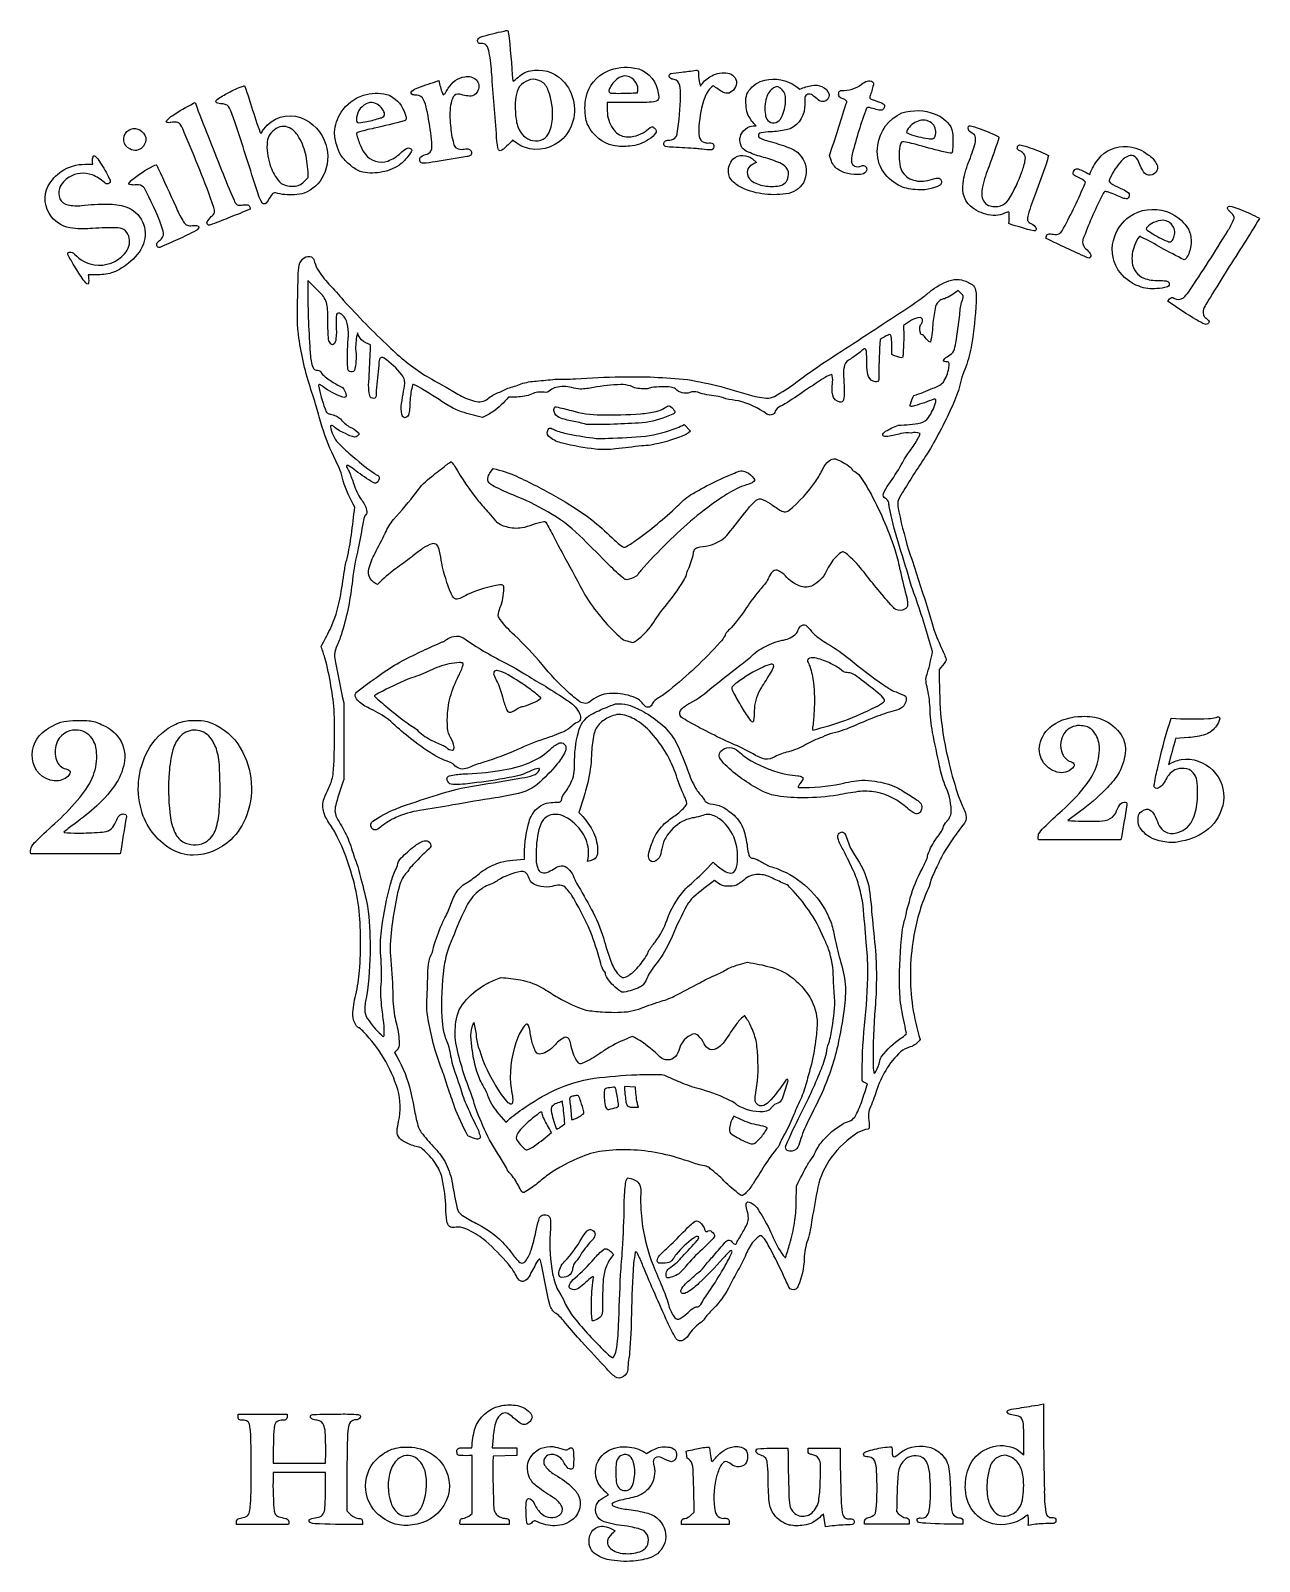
# Model space of a CAD drawing. Header units: millimetres. Extents: x -111 to 110, y -155 to 121.
import ezdxf

# ---------------------------------------------------------------- set-up
doc = ezdxf.new("R2010")
doc.units = ezdxf.units.MM
for name, color, linetype in [('Bild', 70, 'Continuous'), ('Hofsgrund', 70, 'Continuous'), ('Silberbergteufel', 70, 'Continuous')]:
    doc.layers.add(name, color=color, linetype=linetype)

msp = doc.modelspace()

# ---------------------------------------------------------------- linework, layer by layer
at = {"layer": 'Bild'}
for points in [[(-19.46, -100.7, 0.10259), (-19.99, -101.34, -0.019995), (-21.32, -103.85, -0.153018), (-22.13, -104.67, -0.310878), (-23.09, -104.52, -0.098629), (-23.79, -103.4, 0.05369), (-25.04, -101.65, 0.036138), (-29.12, -97.49, 0.061934), (-32.16, -95.54, 0.074188), (-33.64, -94.98, 0.062836), (-34.72, -95.01, -0.231374), (-35.67, -94.88, -0.147995), (-36.13, -93.88, -0.023115), (-36.32, -91.57, 0.053766), (-36.97, -86.22, 0.101351), (-38.17, -83.51, 0.073967), (-40.49, -80.92, 0.123453), (-41.11, -80.54, -0.073748), (-43.27, -79.82, -0.113148), (-44.65, -78.94, -0.183798), (-45.1, -77.62, -0.037965), (-44.81, -75.92, 0.123762), (-44.96, -70.18, 0.061804), (-47.54, -64.44, 0.057821), (-51.08, -59.79, 0.07948), (-51.93, -59.06, -0.184927), (-52.38, -58.74, -0.141986), (-53.05, -56.74, -0.068932), (-52.51, -53.09, 0.035582), (-51.87, -48.77, 0.046403), (-52, -37.26, 0.039514), (-53.16, -31.72, 0.046384), (-55.86, -24.57, 0.02668), (-57.21, -22.29, -0.080904), (-58.29, -20.21, -0.161941), (-58.24, -17.7, -0.012974), (-57.44, -15.86, 0.053228), (-56.67, -13.71, 0.021096), (-56.44, -10.68, 0.019867), (-56.41, -2.27, 0.035296), (-57.01, 2.61, 0.029387), (-58.11, 7.69, 0.016091), (-58.79, 9.72, 0.012306), (-57.17, 12.79, 0.058289), (-55.35, 18.46, 0.00371), (-54.57, 23.37, -0.047216), (-54.09, 25.6, 0.022126), (-53.33, 29.84, 0.003154), (-52.71, 34.83, -0.055282), (-54.8, 39.61, 0.066493), (-56.15, 43.21, -0.037696), (-58.63, 49.42, -0.002177), (-59.6, 52.88, 0.001007), (-60.94, 57.12, -0.045554), (-62.93, 66.57, -0.042703), (-63.04, 69.23, -0.008608), (-62.9, 76.52, -0.057463), (-62.72, 78.47, -0.177332), (-61.83, 79.8, -0.250729), (-60.49, 79.97, -0.149743), (-60.1, 79.46, 0.059378), (-59.44, 77.72, 0.04987), (-57.36, 75.05, -0.013512), (-54.74, 72.11, 0.018381), (-46.56, 63.78, 0.052215), (-40.14, 58.66, 0.005142), (-36.58, 56.63, -0.0035), (-34.14, 55.21, 0.078655), (-31.34, 54.02, 0.068541), (-30.18, 53.83, 0.094076), (-28.96, 54.2, -0.074049), (-27.12, 55.4, 0.061386), (-25.13, 56.29, 0.030822), (-22.76, 57.06, -0.064119), (-20.01, 57.57, 0.003207), (-16.62, 57.89, 0.00233), (-12.97, 57.96, -0.016399), (-4.77, 58.34, -0.031472), (7.21, 57.83, -0.018567), (13.22, 56.61, 0.016883), (19.79, 54.72, 0.017955), (21.49, 54.48, 0.131037), (22.88, 54.8, 0.041471), (26.78, 57.33, -0.017038), (31.94, 60.98, 0.000968), (43.97, 68.85, 0.017313), (49.8, 72.8, 0.007414), (51.32, 74.03, -0.092013), (54.81, 75.77, -0.138349), (56.62, 75.79, -0.088953), (58.51, 74.96, -0.185938), (59.15, 73.93, -0.055641), (59.25, 71.83, -0.020834), (58.43, 64.13, -0.049259), (57.36, 60.13, 0.054721), (56.21, 56.36, -0.035222), (54.75, 52.67, -0.02969), (50.4, 44.42, 0.00837), (46.15, 37.8, 0.048163), (45.23, 36.14, 0.118356), (45.13, 34.97, 0.025626), (47.06, 27.17, -0.00192), (50.03, 18.06, -0.014422), (51.48, 13.23, 0.027092), (52.96, 9.52, -0.037446), (53.81, 7.49, -0.210774), (53.73, 7.04, -0.038144), (52.56, 5.55, 0.015407), (52.84, -2.43, 0.040783), (54.39, -11.43, 0.029059), (56.09, -17.31, -0.001318), (57.04, -19.62, -0.09404), (57.46, -21.06, -0.139185), (57.12, -22.14, 0.030993), (53.37, -27.56, 0.015281), (52, -30.33, 0.032138), (50.99, -32.69, -0.063882), (50.41, -34.36, 0.063446), (47.95, -42.86, 0.077875), (47.79, -55.25, 0.029516), (49.14, -61.15, -0.158733), (47.38, -62.48, 0.118111), (45.62, -63.37, 0.073463), (42.95, -66.71, 0.058088), (41.23, -70.5, -0.035255), (40.02, -73.67, 0.090243), (39.85, -75.37, -0.053755), (39.96, -76.93, -0.348852), (39.79, -77.31, 0.106602), (37.94, -77.92, 0.09956), (33.13, -82.43, 0.103372), (30.71, -87.78, 0.007952), (29.66, -93.62, -0.047226), (28.89, -97.28, 0.081585), (28.26, -100.68, -0.095495), (27.16, -105.57, -0.163603), (26.74, -106.17, -0.392912), (25.52, -105.79, -0.006607), (24.38, -103.41, 0.026655), (21.76, -98.19, 0.073127), (20.8, -96.76, 0.391287), (20.11, -96.63, 0.086403), (18.91, -97.81, 0.067525), (17.62, -100.23, -0.018118), (16.13, -103.1, 0.010644), (14.6, -105.99, -0.075079), (11.97, -109.6, 0.048626), (10.38, -111.37, -0.110884), (9.78, -112.1, 0.09478), (7.61, -114.13, -0.128155), (6.55, -115.3, -0.389785), (5.16, -115.06, -0.035304), (3.64, -112.12, -0.007414), (-0.79, -101.95, 0.041977), (-1.71, -99.86, 0.151164), (-2.06, -99.39, 0.574393), (-2.19, -99.5, 0.006814), (-2.48, -101.51, 0.010759), (-2.88, -110.59, -0.018632), (-3.2, -117.68, -0.025733), (-3.38, -118.92, 0.027586), (-3.52, -120.62, -0.256733), (-4.28, -121.91, -0.317562), (-5.8, -121.96, -0.044673), (-7.3, -120.53, 0.001099), (-11.84, -115.6, -0.013296), (-14.76, -112.25, 0.067361), (-16.44, -110.53, -0.194691), (-17.58, -108.98, -0.011907), (-19.08, -101.7, 0.126271), (-19.38, -100.76, 0.366166)], [(50.04, 65.44, 0.239542), (49.36, 65.97, -0.273848), (49.27, 66.01, -0.214967), (49.24, 67.68, 0.243899), (49.59, 68.65, 0.330287), (49.13, 69.02, 0.117117), (47.6, 68.54, 0.016119), (46.15, 67.61, -0.032428), (46.07, 62.44, -0.108854), (45.97, 61.79, -0.183033), (45.51, 61.79, -0.037383), (44.02, 62.36, 0.045894), (43.96, 65.35, 0.138338), (43.83, 65.91, 0.202985), (43.36, 65.87, 0.04274), (41.96, 65.09, 0.015488), (41.69, 58.77, -0.040487), (41.7, 57.88, -0.46211), (41.08, 57.42, -0.236414), (39.84, 58.38, -0.058903), (39.57, 60, 0.009044), (39.51, 62.53, 0.11573), (39.39, 63.25, 0.461072), (38.98, 63.35, 0.018257), (38.33, 62.78, -0.01671), (36.58, 61.54, 0.171595), (35.54, 60.43, 0.081725), (35.33, 58.78, -0.012811), (35.46, 55.63, -0.093796), (35.34, 54.18, -0.429603), (34.68, 53.78, -0.289739), (33.39, 55.02, -0.059941), (33.33, 57.11, 0.098658), (33.32, 58.5, 0.216413), (33.18, 58.77, 0.062526), (32.03, 58.23, 0.007131), (27.82, 55.45, -0.023961), (24.34, 53.19, 0.121848), (23.13, 52.33, 0.116056), (22.99, 51.91, -0.426106), (21.55, 51.61, 0.098408), (16.4, 54, -0.025893), (14.15, 54.39, 0.065508), (12.38, 54.83, -0.055222), (9.09, 55.54, 0.188768), (7.68, 55.5, -0.283765), (5.07, 56.15, 0.123371), (4.24, 56.47, 0.066047), (0.76, 56.39, 0.126014), (0.34, 56.28, -0.137722), (-0.22, 56.15, -0.084451), (-2.58, 56.46, -0.018123), (-3.03, 56.68, 0.082278), (-4.78, 56.93, 0.039813), (-9.71, 56.41, -0.054066), (-12.09, 56.12, -0.059526), (-13.64, 56.39, 0.121751), (-16.48, 56.42, 0.157367), (-17.44, 55.91, -0.228355), (-18.61, 55.54, 0.154286), (-20.86, 55.21, -0.093509), (-23.51, 54.69), (-25.03, 54.69, -0.072318), (-27.83, 52.05, -0.039474), (-29.69, 51.02, -0.018358), (-33.46, 52.02, -0.052482), (-35.79, 53.12, 0.004451), (-40.43, 56.02, 0.054649), (-42.13, 56.94, 0.418154), (-42.3, 56.87, 0.048588), (-42.75, 54.19, 0.003525), (-42.84, 52.52, -0.083859), (-43.05, 51.45, -0.311676), (-43.76, 50.97, -0.253974), (-44.23, 51.52, -0.070344), (-44.29, 53.55, -0.01227), (-43.91, 55.72, 0.077162), (-43.74, 57.71, 0.119227), (-44.24, 58.7, 0.072422), (-47.43, 61.71, 0.113722), (-47.43, 61.71, 0.462244), (-48.28, 61.51, 0.039654), (-48.4, 60.4, -0.002636), (-48.84, 55.86, -0.077498), (-48.94, 54.7, -0.361803), (-49.29, 54.42, -0.329729), (-50.02, 54.97, -0.058913), (-50.22, 56.8, 0.002038), (-49.94, 61.99, 0.006085), (-49.87, 64.11, -0.127507), (-51.49, 65.03, -0.10151), (-52.22, 66.24, 0.062851), (-52.57, 63.36, -0.08356), (-52.69, 59.83, -0.193068), (-52.94, 59.29, -0.387993), (-53.88, 59.51, -0.054246), (-54.02, 60.72, -0.023927), (-53.87, 65.76, 0.097916), (-54.1, 67.97, 0.183809), (-54.96, 69.49, 0.140404), (-55.65, 69.83, 0.367436), (-56, 69.55, 0.039578), (-56.08, 67.6, -0.047346), (-56.1, 65.2, -0.227112), (-56.6, 64.15, -0.343416), (-57.03, 64.26, -0.146899), (-57.43, 65.06, -0.020074), (-57.57, 68.23, 0.045211), (-57.69, 71.14, 0.149251), (-58.76, 73.27, 0.010721), (-61.2, 75.68, 0.015819), (-60.83, 63.83, 0.04053), (-60.57, 61.19, 0.067936), (-60.24, 59.98, 0.272078), (-59.64, 59.53, -0.165365), (-58.84, 59.3, -0.018887), (-58.71, 58.98, 0.079586), (-56.84, 57.49, 0.037155), (-54.92, 56.39, -0.141787), (-54.33, 55.21, -0.483605), (-54.48, 54.66, -0.17274), (-54.89, 54.65, -0.076667), (-58.5, 56.6, 0.10925), (-59.07, 56.92, 0.639462), (-59.23, 56.74, 0.041508), (-58.08, 52.59, 0.157057), (-57.64, 51.79, 0.093684), (-57.11, 51.61, -0.113034), (-55.27, 50.74, 0.083302), (-53.7, 49.34, -0.09638), (-52.1, 48.28, -0.384586), (-51.94, 47.98, -0.230921), (-52.71, 47.48, -0.090843), (-54.39, 48.12, -0.094479), (-56.45, 49.32, 0.201963), (-56.93, 49.58, 0.357677), (-57.1, 49.33, 0.13684), (-55.73, 46.44, 0.027218), (-53.51, 44.35, 0.025987), (-49.25, 40.96, 0.092941), (-48.7, 40.62, -0.349448), (-48.33, 40.24, -0.285136), (-48.8, 39.23, -0.241029), (-49.41, 39.28, -0.02903), (-52.51, 41.39, 0.062182), (-53.75, 42.23, 0.170707), (-54.13, 42.35, 0.394712), (-54.2, 42.12, -0.010592), (-53.73, 41.24, -0.019562), (-52.9, 39.01, 0.070037), (-51.57, 36.24, -0.118852), (-50.58, 34.29, -0.17666), (-50.59, 33.61, -0.108444), (-50.84, 33.37, 0.049425), (-51.23, 32.15, -0.009131), (-52.08, 27.42, 0.031186), (-53.15, 21.64, -0.049293), (-55.04, 12.21, -0.019806), (-55.87, 9.93, 0.069856), (-56.37, 8.27, 0.028163), (-56.19, 6.84, 0.007258), (-54.71, -0.43), (-54.68, -14.24, 0.019155), (-56.05, -18.54, 0.086106), (-56.28, -20, 0.100202), (-55.79, -21.52, -0.032121), (-54.09, -24.56, -0.029735), (-52.91, -27.97, -0.016734), (-52.09, -30.21, -0.012618), (-51.65, -32.17, -0.030198), (-50.43, -37.12, -0.036393), (-49.96, -44.49, -0.038317), (-50.58, -53.37, 0.05295), (-50.93, -55.72, 0.152031), (-50.41, -57.39, 0.056572), (-47.99, -60.26, 0.140747), (-47.57, -60.59, 0.279642), (-47.44, -60.44, 0.044207), (-47.5, -58.14, 0.001922), (-47.88, -55.01, -0.045971), (-47.93, -50.68, 0.030702), (-48.06, -45.48, -0.052799), (-47.84, -41, -0.032038), (-46.26, -33.11, -0.047585), (-45.41, -30.69, 0.073687), (-44.96, -29.43, -0.119853), (-44.62, -28.68, -0.038345), (-42.35, -26.61, -0.070859), (-40.72, -25.52, -0.177284), (-39.7, -25.31, -0.323345), (-38.99, -26.19, -0.143173), (-39.3, -26.76, 0.025758), (-42.56, -29.98, 0.096419), (-42.83, -30.31, -0.050397), (-43.58, -31.3, 0.115628), (-44.68, -33.42, 0.044847), (-46.34, -43.93, 0.045243), (-46.28, -46.02, -0.019477), (-45.88, -52.55, 0.040438), (-45.55, -56.87, -0.001646), (-45.16, -58.53, -0.056879), (-44.72, -61.88, -0.220934), (-45.09, -62.98), (-45.55, -63.49, -0.074039), (-42.88, -69.68, -0.008274), (-41.94, -73.94, 0.031896), (-41.22, -77.02, 0.060934), (-40.74, -77.88, 0.02056), (-38.53, -80.47, -0.062986), (-36.45, -83.18, -0.069831), (-35.21, -86.68, 0.015025), (-34.39, -90.98, 0.063835), (-34.02, -92.23, 0.071447), (-33.29, -92.89, 0.026497), (-30.92, -94.25, -0.060919), (-27.06, -96.77, -0.051567), (-24.64, -99.38, 0.040533), (-23.26, -101.06, 0.246317), (-22.59, -101.46, 0.189982), (-21.94, -101.11, 0.078303), (-20.94, -99.12, 0.02334), (-20.08, -95.79, -0.03979), (-19.56, -93.68, -0.151234), (-19.13, -92.9, -0.146162), (-18.31, -92.74, -0.336559), (-17.54, -93.36, -0.052825), (-17.44, -95.22, 0.060493), (-17.22, -102.48, 0.073074), (-16.28, -105.98, 0.047439), (-15.56, -107.17, -0.028855), (-14.76, -108.91, 0.048248), (-13.21, -111.3, 0.030946), (-7.57, -117.43, 0.06836), (-6.4, -118.43, 0.415887), (-6.1, -118.4, 0.099302), (-5.61, -117.19, 0.028071), (-5.18, -112.74, -0.001992), (-4.82, -103.55, -0.007078), (-4.46, -98.9, 0.009578), (-4.16, -91, -0.033912), (-3.94, -87.34, -0.092772), (-3.71, -86.3, -0.418304), (-3.32, -86.12, -0.085496), (-1.91, -86.68, -0.182992), (-1.3, -87.57, -0.097225), (-1.17, -88.82, 0.048705), (-1.23, -89.91, 0.032347), (-0.86, -94.84, 0.052075), (1.02, -101.81, -0.00048), (2.64, -105.7, -0.038072), (3.79, -108.89, 0.08718), (4.69, -110.93, 0.178154), (5.37, -111.56, 0.158549), (5.92, -111.46, 0.060179), (7.33, -110.37, -0.094428), (8.53, -109.42, -0.145064), (9.12, -109.34, 0.131391), (9.64, -108.91, -0.035761), (11.09, -106.64, 0.022618), (13.36, -103.03, 0.028063), (15.06, -99.94, 0.093878), (15.24, -99.52, 0.744519), (14.99, -99.21, 0.03237), (13.6, -100.6, -0.030517), (9.3, -105.06, -0.060945), (7.35, -106.61, -0.132312), (6.52, -106.95, -0.537915), (6.04, -106.37, -0.101698), (6.86, -105.2, -0.007021), (8.93, -103.35, 0.048047), (10.23, -102.14, -0.025841), (11.77, -100.29, 0.004869), (13.83, -97.89, -0.142088), (14.53, -97.32, -0.338729), (15.24, -97.62, 0.149521), (15.66, -97.95, 0.653681), (16.13, -97.77, -0.079627), (16.5, -97.05, 0.010488), (17.63, -95.06, 0.134669), (18.2, -93.34, 0.069492), (17.99, -92.04, -0.093049), (17.81, -90.91, -0.428756), (18.12, -90.42, -0.125508), (18.9, -90.7, -0.122559), (19.98, -91.81, -0.0326), (22.26, -95.93, 0.05099), (24.22, -99.7, 0.084575), (24.76, -100.38, 0.530182), (24.88, -100.43, 0.022054), (25.65, -97.99, 0.025488), (26.53, -94.18, 0.034668), (26.83, -90.61), (26.9, -87.55, -0.022435), (28.92, -83.64, -0.061556), (29.46, -82.82, 0.091908), (30.28, -81.39, -0.066024), (31.7, -79.29, -0.079369), (35.06, -76.44, -0.087731), (36.4, -75.85, 0.147777), (37.36, -75.11, 0.055318), (38.63, -72.31, 0.005042), (39.68, -69.1, -0.095292), (38.88, -68.77, -0.260528), (38.68, -68.4, -0.024953), (39.13, -58.6, 0.024284), (39.72, -48.77, 0.02701), (39.44, -43.58, 0.000683), (38.88, -37, 0.028956), (38.16, -33.63, 0.048574), (37.14, -30.73, 0.007846), (35.4, -27.15, -0.050583), (34.43, -25.15, -0.159663), (34.31, -24.35, -0.265274), (35.01, -23.72, -0.263869), (35.6, -24.07, -0.045984), (36.14, -25.37, 0.082508), (37.31, -27.85, -0.094435), (39.89, -33.42, -0.022039), (40.46, -38.68, -0.00416), (41.1, -45.21, -0.037256), (41.04, -55.43, 0.023845), (40.69, -65.51, 0.061612), (40.79, -67.05, 0.30184), (40.89, -67.22, 0.162207), (41.18, -66.89, 0.08893), (41.88, -65, -0.144466), (42.25, -64.16, -0.079212), (45.68, -60.92, 0.084565), (46.61, -60.15, 0.195541), (46.65, -59.81, -0.007827), (45.79, -55.58, -0.04082), (45.45, -51.26, -0.032372), (45.93, -41.83, -0.047454), (46.32, -39.61, 0.079485), (46.65, -38.6, -0.088567), (46.98, -37.04, 0.039294), (47.38, -35.62, -0.054229), (49.49, -30.4, 0.046015), (50.45, -28.3, 0.309207), (50.47, -28.07, -0.054839), (50.87, -26.98, -0.060396), (52.56, -24.21, 0.104672), (53.28, -23.04, -0.177003), (53.95, -21.84, 0.204953), (54.76, -19.75, 0.102443), (53.61, -15.23, -0.045602), (52.65, -11.86, -0.002953), (51.4, -5.77, -0.050148), (50.93, -1.29, 0.046589), (50.4, 2.46, -0.073425), (50.2, 3.81, -0.043892), (50.49, 4.99, 0.023238), (51.39, 8.81, 0.012127), (48.35, 18.49, -0.024834), (47.23, 21.82, 0.003857), (45.16, 28.61, -0.026582), (43.58, 34.95, -0.015897), (43.48, 35.69, 0.179832), (42.88, 36.41, -0.37787), (42.53, 37.28, -0.053187), (43.48, 38.98, 0.032319), (45.75, 42.49, -0.039653), (47.51, 45.29, 0.055662), (48.87, 47.44, 0.143379), (49.14, 48.13, 0.180432), (47.53, 48.18, 0.071938), (45.66, 48.11, -0.044227), (43.33, 47.59, -0.148465), (42.6, 47.61, -0.368327), (42.44, 48.02, -0.180346), (42.93, 48.52, -0.045871), (45.24, 49.63, 0.044898), (49.25, 50.02, 0.183341), (50.65, 51.01, 0.087241), (51.9, 53.62, 0.172255), (51.96, 54.21, 0.401199), (51.64, 54.33, -0.035724), (48.15, 53.13, -0.12447), (47.44, 52.99, -0.521881), (47.41, 53.4, -0.064744), (47.99, 54.95, 0.032331), (51.45, 56.29, 0.124784), (53.33, 57.36, 0.104752), (54.29, 59.89, 0.070239), (54.36, 60.75, 0.377739), (54.07, 61.05, -0.106314), (53.48, 61.12, -0.495711), (53.39, 61.41, -0.073609), (54.24, 62.11, 0.118111), (55.22, 62.99, 0.047347), (55.57, 64.44, 0.012901), (56.29, 69.61, -0.051079), (56.71, 72.06, 0.029321), (56.91, 72.57, 0.199489), (56.72, 73.17, 0.018639), (56, 73.9, -0.080186), (53.51, 72.42, 0.079179), (52.68, 72.11, 0.161134), (51.94, 71.01, 0.028416), (51.44, 68.13, -0.04741), (51, 64.57, -0.176418), (51, 64.57, -0.170522)], [(3.91, 53.09, -0.170571), (4.8, 52.35, -0.151039), (4.98, 51.91, -0.112095), (4.6, 51.59, -0.067566), (-0.29, 50.1, -0.011336), (-5.4, 49.82, -0.017032), (-10.66, 49.73, -0.17885), (-10.99, 49.76, 0.014168), (-13.53, 50.35, -0.042657), (-15.88, 50.98, -0.256914), (-16.79, 52.07, -0.209449), (-16.72, 52.8, -0.336151), (-16.44, 52.91, -0.029442), (-13.68, 52.24, 0.066472), (-8.39, 51.48, 0.025453), (-1.21, 51.68, 0.051027), (1.58, 52.1, 0.0761), (3.05, 52.71, -0.093432), (3.86, 53.08, -0.051878)], [(-16.49, 48.68, 0.059402), (-14.01, 48, 0.01718), (-9.2, 47.23, 0.028368), (-7.03, 47.25, 0.015326), (-0.35, 47.64, 0.059083), (5.37, 49.15, 0.014554), (6.61, 49.72), (7.77, 48.54, -0.095984), (6.29, 47.63, -0.046639), (0.6, 46.03, -0.017044), (-1.03, 45.88, 0.00088), (-5.72, 45.33, -0.055306), (-9.37, 45.3, -0.036192), (-15.3, 46.39, -0.112001), (-17.53, 47.37, -0.366888), (-17.96, 48.68, -0.41706), (-17.35, 49.05, -0.028736)], [(-35.35, 43, -0.06637), (-34.68, 42.17, 0.035553), (-30.48, 35.98, 0.000532), (-28.56, 33.8, -0.005286), (-27.38, 32.38, 0.133921), (-25.43, 31.33, 0.100122), (-22.59, 31.14, 0.030737), (-20.66, 31.7, -0.05909), (-18.66, 32.24, -0.38856), (-18.3, 32.14, -0.022393), (-16.86, 29.5, 0.009496), (-14.85, 25.72, -0.000083), (-11.24, 19.04, 0.042607), (-8.34, 15, 0.044598), (-5.05, 11.55, 0.089718), (-3.98, 10.79, -0.009671), (-2.69, 10.44, 0.128514), (-1.98, 10.77, 0.078647), (0.88, 13.69, -0.031233), (3.18, 16.92, 0.038254), (6.51, 21.58, 0.077561), (7.08, 22.7, -0.164024), (7.37, 23.57, 0.052939), (8.31, 26.53, -0.171332), (8.65, 27.37, -0.105917), (9.52, 27.69, 0.126747), (13.43, 28.94, 0.067158), (14.56, 30.01, -0.004386), (17.93, 34.26, -0.054432), (19.38, 35.87, -0.19585), (20.46, 36.36, -0.050841), (22.12, 35.48, 0.010594), (23.88, 34.32, 0.106803), (24.66, 33.99, 0.187616), (25.52, 34.24, 0.065256), (30.37, 39.53, 0.036804), (31.63, 41.74, -0.124509), (32.76, 43.16, -0.227192), (33.92, 43.52, -0.091861), (36.52, 42.06, -0.18597), (36.85, 41.7, 0.199856), (37.1, 41.4, -0.126365), (38.09, 40.7, -0.035321), (39.96, 37.79, -0.045527), (44.59, 27.21, -0.027086), (45.45, 23.83, 0.002887), (46.61, 18.97, -0.069378), (46.89, 17.28, -0.327615), (46.35, 16.42, -0.221692), (44.79, 16.36, -0.070555), (44.2, 16.86, -0.016307), (39.04, 23.09, 0.050901), (36.24, 26.13, 0.073799), (35.41, 26.74, 0.243307), (34.91, 26.68, 0.088623), (33.03, 24.7, 0.040987), (32.22, 23.24, -0.158237), (29.79, 20.72, -0.200153), (27.73, 20.54, -0.134661), (25.16, 22.14, 0.077878), (23.88, 23.24, 0.257822), (22.86, 23.41, 0.129246), (22.16, 22.74, -0.021594), (21.61, 21.63, -0.049139), (20.08, 19.71, 0.031867), (17.89, 16.74, -0.036897), (15.09, 13.07, -0.0023), (14.19, 12.2, 0.134421), (14, 11.71, -0.059939), (13.12, 10.47, -0.039706), (3.92, 1.8, -0.055412), (1.99, 0.44, 0.155698), (0.89, -0.61, -0.197882), (0.36, -1.22, -0.260298), (-0.47, -1, -0.013698), (-1.09, -0.29, 0.129053), (-2.58, 0.64, 0.083935), (-6.29, 1.27, 0.173452), (-10.08, -0.02, -0.162571), (-11.14, -0.55, -0.139496), (-12.19, -0.24, -0.032041), (-14.27, 1.5, -0.035579), (-18.97, 6.48, 0.030526), (-23.96, 11.76, -0.055442), (-26.49, 14.59, -0.1016), (-26.88, 15.27, -0.079954), (-26.5, 16.78, 0.08608), (-25.86, 20.17, 0.285817), (-26.05, 20.77, 0.136273), (-26.57, 20.84, 0.06254), (-32.38, 19.09, -0.031474), (-33.79, 18.39, -0.285721), (-34.73, 18.37, -0.092988), (-35.35, 19.27, -0.048754), (-37.05, 24.71, 0.035116), (-37.47, 26.91, 0.123131), (-37.95, 28.03, 0.281728), (-38.75, 28.23, 0.076587), (-40.43, 27.42, 0.017062), (-42.52, 25.84, -0.01355), (-45.37, 23.73, 0.035856), (-48.62, 20.9, -0.139948), (-49.94, 21.97, -0.176798), (-50.18, 23.72, -0.061727), (-49.07, 26.53, 0.011027), (-47.24, 30.14, -0.061015), (-45.76, 32.62, 0.025825), (-41.58, 37.56, -0.082468), (-38.85, 40.37, -0.007183), (-36.29, 42.38, -0.074608), (-35.41, 42.98, -0.202661)], [(-28.26, 41.16), (-27.76, 41.78, -0.054397), (-23.6, 40.42, -0.022996), (-16.49, 36.73, -0.036785), (-10.03, 32.55, -0.025118), (-6.36, 29.33, 0.049184), (-4.5, 27.75, 0.335637), (-4, 27.64, 0.032111), (-2.12, 28.8, 0.035866), (5.39, 35.01, -0.040454), (7.76, 37.04, -0.035275), (15.71, 40.99, -0.067884), (16.84, 41.39, -0.114047), (17.81, 41.14, -0.148672), (19.19, 40.01, -0.27761), (19.31, 39.62, -0.103996), (18.69, 39.16, -0.014002), (16.98, 38.56, 0.046588), (13.46, 36.62, 0.048335), (3.67, 28.51, 0.018017), (-1.19, 23.39, 0.078426), (-1.65, 22.83, -0.181097), (-2.04, 22.39, -0.132015), (-3.7, 21.75, -0.168333), (-4.22, 21.95, -0.021813), (-6.9, 24.38, 0.005024), (-11.59, 29.11, 0.064536), (-17.18, 33.54, 0.041571), (-23.46, 36.72, -0.023622), (-27.25, 38.4, -0.108053), (-28.52, 39.23, -0.249003), (-28.68, 40.31, -0.061733)], [(-36.21, 10.97, -0.110651), (-34.84, 11.53, -0.225402), (-33.09, 11.19, 0.032995), (-25.76, 6.85, -0.024783), (-21.74, 4.53, 0.003701), (-18.38, 2.54, -0.012931), (-14.36, -0.05, -0.131195), (-12.37, -2.07, -0.160493), (-12.05, -3.25, -0.276715), (-12.65, -4, 0.118372), (-13.61, -4.67, -0.084196), (-15.06, -5.64, -0.022524), (-18.55, -6.94, 0.020951), (-23.42, -8.86, -0.03329), (-29.46, -11.13, 0.017339), (-32.12, -12.08, -0.098836), (-33.3, -12.38, -0.158958), (-34.6, -11.85, 0.148773), (-36.23, -10.91, -0.06761), (-39.14, -9.39, -0.036053), (-43.47, -6.23, -0.011748), (-46.62, -3.45, 0.037503), (-49.8, -1.57, -0.070125), (-51.86, -0.32, -0.127268), (-52.54, 0.5, -0.338092), (-52.38, 1.51, -0.016013), (-48.3, 4.5, -0.022962), (-44.61, 6.89, -0.021082), (-37.19, 10.42, -0.112544), (-36.69, 10.6, 0.051182)], [(27.82, 13.51, -0.331779), (28.73, 13.39, -0.017002), (29.87, 12.1, 0.048304), (32.46, 10.21, -0.034282), (36.53, 7.37, 0.023957), (42.52, 2.83, 0.046827), (44.37, 1.68, -0.028241), (46.21, 0.93, -0.250788), (46.66, 0.52, -0.37863), (44.89, -1.78, 0.027116), (41.49, -2.85, 0.010722), (37.3, -4.56, -0.055858), (33.44, -5.9, 0.082572), (31.53, -6.64, 0.054562), (28.55, -7.96, -0.075079), (25.41, -9.26, 0.060531), (22.99, -10.15, -0.166601), (21.17, -10.6, -0.072895), (19.51, -9.91, 0.032262), (15.73, -8.01, -0.024267), (7.5, -3.87, -0.048158), (6.12, -3, -0.331925), (5.99, -1.8, -0.10054), (7.1, -0.81, 0.061445), (11.26, 2, -0.011762), (16.75, 6.36, 0.031688), (19.13, 8.32, -0.068806), (20.52, 9.31, -0.05268), (23.62, 10.7, -0.03949), (24.55, 10.88, 0.15326), (26.79, 12.04, 0.136562), (27.17, 12.69, -0.206674)], [(-35, -8.95, 0.219686), (-34.81, -8.42, 0.094723), (-35.47, -6.7, -0.107874), (-35.98, -5.02, -0.086164), (-35.52, 0.56, -0.042175), (-34, 4.45, 0.059407), (-33.21, 6.39, 0.228736), (-33.19, 6.68, 0.130357), (-33.87, 6.82, 0.078222), (-37.51, 6.07, 0.003857), (-40.75, 4.69, -0.048635), (-42.5, 4.08, 0.024307), (-47.68, 1.67, 0.056772), (-49.1, 0.86, 0.254233), (-49.19, 0.77, 0.014891), (-46.81, -1.28, 0.019828), (-42.75, -4.45, -0.053694), (-41.56, -5.26, 0.067838), (-39.08, -7.09, 0.037017), (-36.94, -8.07, -0.091704), (-36.25, -8.45, 0.247076), (-35.09, -8.96, 0.091383)], [(16.93, -1.09, 0.036733), (18.42, -3.4, 0.159579), (18.9, -3.85, 0.411121), (19.19, -3.66, 0.048821), (19.33, -1.94, -0.136041), (20.35, 1.93, 0.001982), (21.99, 4.59, 0.079415), (22.7, 5.96, 0.230652), (22.72, 6.42, 0.207828), (22.29, 6.54, 0.049718), (20.84, 6.01, 0.049753), (16.13, 3.18, 0.092228), (15.29, 2.44, 0.234008), (15.26, 1.89, 0.019797), (16.62, -0.56, 0.000723)], [(29.82, -5.34, 0.061698), (41.05, -1.21, 0.064024), (42.54, -0.32, 0.463892), (42.69, 0.23, 0.045622), (41.58, 1.31, 0.016254), (38.08, 4.06, 0.077495), (36.72, 4.9, 0.046985), (35.79, 5.04, -0.16011), (34.9, 5.51, 0.055889), (33, 6.67, 0.066212), (30.46, 7.6, 0.140149), (29.24, 7.6, 0.419306), (28.88, 7.03, 0.023734), (29.27, 6.14, -0.054844), (29.95, 3.15, -0.040557), (30.03, -1.94, -0.028447), (29.81, -4.66, 0.144838), (29.77, -5.28, 0.314399)], [(-22.38, -1.09, 0.045865), (-20.64, -0.46, 0.080225), (-19.29, 0.3, 0.472515), (-19.25, 0.51, 0.029054), (-21.27, 2.13, 0.033932), (-25.07, 4.59, 0.093901), (-26.86, 5.33, 0.23928), (-27.54, 5.26, 0.249314), (-27.67, 4.62, 0.052695), (-27.16, 3.55, -0.045323), (-26.1, 0.66, 0.040301), (-25.45, -1.43, 0.170477), (-25.04, -2.07, 0.227472), (-24.43, -2.07, -0.013497), (-23.04, -1.3, -0.088145)], [(-30.1, -78.84, -0.22719), (-30.7, -79.12, -0.039615), (-32.33, -78.52, -0.033872), (-34.75, -73.27, 0.005594), (-35.95, -69.82, 0.026611), (-36.98, -66.67, -0.050953), (-39.41, -57.87, -0.064235), (-39.76, -54.68, 0.003198), (-39.54, -49.39, -0.048546), (-39.32, -46.98, -0.062643), (-38.94, -45.88, 0.100548), (-38.59, -44.85, -0.038106), (-38.15, -43.36, -0.032029), (-36.62, -39.47, 0.0333), (-35.53, -37.08, -0.049727), (-34.45, -34.67, -0.10851), (-32.75, -32.99, 0.042825), (-30.57, -31.46, -0.05315), (-29.23, -30.48, -0.06359), (-26.4, -29.16, -0.048757), (-24.22, -28.8), (-22.12, -28.64, -0.072251), (-21.4, -22.23, -0.129519), (-20.17, -19.75, -0.182737), (-17.36, -18.39, 0.020936), (-15.99, -18.33, 0.380361), (-15.49, -18.04, -0.117887), (-15.06, -16.89, 0.053586), (-13.76, -14.87, 0.116205), (-13.11, -11.52, -0.07202), (-12.42, -5.7, -0.206736), (-10.13, -2.52, -0.02582), (-7.38, -1.26, -0.047341), (-5.71, -0.65, -0.098727), (-3.54, -0.79, -0.061545), (-0.27, -2.28, -0.055463), (3.12, -4.83, -0.078634), (5.33, -7.88, -0.018927), (7.26, -12.54, 0.047997), (8.72, -15.88, 0.047258), (9.9, -17.41, -0.040278), (10.42, -18.22, 0.118222), (11.34, -18.64, -0.090743), (13.46, -19.17, -0.056916), (15.63, -20.72, -0.124542), (17.3, -23.24, -0.050667), (18.01, -26.37, 0.070012), (18.31, -27.94, 0.340218), (19.06, -28.45, -0.063143), (20.44, -29.02, 0.05404), (22.17, -29.96, -0.052541), (24.25, -30.7, -0.102083), (29.5, -34.39, -0.102102), (33.04, -39.9, -0.04436), (33.73, -42.64, 0.020491), (34.72, -46.75, -0.05354), (35.65, -51.18, -0.050612), (35.45, -55.63, -0.021134), (34.29, -62.27, -0.051516), (31.23, -71.22, -0.001973), (29.14, -75.51, 0.034941), (27.65, -78.98, -0.06615), (27.1, -80.57, -0.214126), (26.1, -81.24, -0.228042), (25.17, -81.12, -0.35239), (24.97, -80.28, -0.014896), (27.59, -74.66, 0.026086), (31.19, -66.79, 0.041761), (32.25, -63.62, -0.042191), (32.68, -61.8, 0.042408), (33.05, -60.37, 0.028794), (33.77, -54.83, 0.062708), (33.74, -53.74, -0.014586), (33.53, -50.05, 0.075716), (32.66, -44.84, 0.020494), (31.79, -42.84, 0.060871), (29.07, -37.84, 0.044405), (25.81, -33.87, 0.109819), (24.91, -33.12, -0.020978), (22.56, -32.07, 0.106382), (20.33, -31.39, 0.168304), (17.68, -32.13, -0.037847), (16.39, -33.13, -0.121553), (14.89, -33.5, -0.134873), (13.11, -33.19, -0.050853), (12.1, -32.45, 0.006379), (8.3, -35.45, 0.064547), (7.12, -36.97, 0.02072), (4.45, -42.54, -0.059089), (2.09, -46.84, 0.051099), (0.07, -49.76, -0.064035), (-0.75, -51.28, -0.123929), (-1.41, -51.73, -0.058354), (-4.15, -52.59, -0.216254), (-4.75, -52.51, -0.100178), (-7.26, -50.03, -0.135655), (-7.56, -49.14, 0.185373), (-7.81, -48.83, -0.066549), (-8.41, -47.44, 0.02575), (-9.97, -42.42, 0.040312), (-13.27, -35.73, 0.081138), (-14.77, -33.74, 0.225549), (-16.12, -33.32, -0.004371), (-17.56, -33.6, -0.117222), (-19.7, -33.42, -0.152641), (-20.89, -32.82, -0.057366), (-21.44, -31.83, 0.175115), (-22.01, -30.97, 0.155876), (-22.78, -30.87, 0.087699), (-26.94, -32.42, -0.076762), (-28.69, -33.34, 0.090205), (-29.83, -33.95, 0.097521), (-32.19, -36.39, 0.025478), (-33.64, -39.37, 0.015068), (-35.95, -45.02, 0.043433), (-36.66, -48.15, 0.044337), (-37.02, -57.14, 0.097219), (-35.9, -62.1, -0.027076), (-35.23, -65.28, 0.013958), (-33.64, -69.93, 0.058768), (-32.45, -73.2, 0.023837), (-30.78, -76.81, -0.078072), (-30.1, -78.84, -0.213473)], [(8.43, -21.15, 0.074573), (6.29, -21.82, 0.124463), (3.31, -24.77, 0.086212), (2.86, -25.83, 0.00315), (2.4, -27.65, -0.213205), (1.54, -28.9, -0.373529), (0.47, -28.86, -0.188025), (0.2, -27.87, -0.06926), (1.24, -24.79, -0.10389), (3.11, -22.2, -0.027636), (4.95, -20.79, 0.064159), (6.68, -19.25, 0.15931), (7.09, -18.57, 0.080206), (6.72, -17.36, -0.034903), (5.23, -13.6, 0.107798), (0.72, -5.89, 0.087276), (-2.4, -3.35, 0.121031), (-5.15, -2.54, 0.098731), (-6.47, -2.86, 0.091291), (-8.5, -4.09, 0.139337), (-9.63, -6.08, 0.03302), (-10.04, -9.32, -0.042517), (-10.58, -14.16, -0.023162), (-11.53, -17.62), (-12.37, -20.2, -0.087785), (-9.91, -23.44, -0.122438), (-8.98, -26.78, -0.105213), (-9.08, -28.03, -0.229914), (-9.89, -28.77, -0.011663), (-10.77, -29.04, 0.054258), (-10.6, -26.88, 0.137107), (-11.97, -23.47, 0.130709), (-15.36, -20.73, 0.118958), (-16.75, -20.58, 0.214406), (-18.72, -21.49, 0.09693), (-19.54, -23.27, 0.059687), (-20.06, -28.13, 0.097132), (-19.75, -30.22, 0.226222), (-19.04, -31.05, 0.173423), (-17.82, -30.93, 0.008199), (-16.63, -30.23, -0.128658), (-15.5, -29.81, -0.20844), (-14.27, -30.34, -0.093805), (-13.39, -31.55, 0.035767), (-12.74, -32.95, -0.010918), (-10.1, -37.64, -0.047899), (-7.93, -42.8, 0.015215), (-6.6, -47, 0.104473), (-5.18, -49.43, 0.150118), (-4.46, -49.94, 0.154331), (-3.6, -49.71, 0.08217), (-1.89, -48.33, 0.055356), (-0.06, -45.86, 0.090413), (0.21, -45.2, -0.028041), (1.39, -43.56, 0.082591), (3.54, -39.56, -0.087033), (6.63, -34.25, -0.044043), (7.95, -33, 0.023638), (11.84, -29.18, 0.050222), (13.84, -30.74, 0.166034), (15.05, -31.14, 0.271953), (15.91, -30.52, 0.084455), (16.26, -28.61, 0.090735), (15.78, -25.14, 0.139371), (13.23, -21.56, 0.135825), (11.25, -20.59, 0.163988), (9.98, -20.76, -0.024546)], [(-94.45, -20.48, -0.13304), (-93.98, -20.55, -0.213025), (-93.86, -20.92, 0.002624), (-94.97, -27.66), (-111.1, -27.66, -0.07881), (-111.05, -26.58, -0.083785), (-110.21, -25.42, -0.002802), (-106.24, -21.71, 0.039681), (-102.25, -17.5, 0.088186), (-99.82, -13.47, 0.115152), (-99.22, -9.43, 0.14155), (-100.06, -6.88, 0.25178), (-102.99, -5.35, 0.334707), (-106.48, -7.83, 0.169309), (-106.46, -10.78, 0.24082), (-104.77, -12.37, -0.161119), (-104.06, -12.72, -0.313885), (-104.04, -13.21, -0.231977), (-106.08, -14.48, -0.374631), (-110.64, -11.28, -0.277597), (-109.06, -5.82, -0.083711), (-105.69, -3.95, -0.059538), (-103.54, -3.64, -0.031036), (-100.63, -3.66, -0.091707), (-98.38, -4.32, -0.124753), (-95.47, -6.43, -0.198387), (-94.19, -10.88, -0.102529), (-95.62, -14.81, -0.065569), (-99.2, -19.01, -0.022069), (-103.11, -22.19, 0.019521), (-105.08, -23.7, 0.792572), (-105.07, -23.79, 0.038289), (-102.63, -23.91, 0.022142), (-98.6, -23.78, 0.077689), (-97.16, -23.5, 0.170617), (-96.12, -22.57, 0.006709), (-95.45, -21.22, -0.246579), (-94.75, -20.52, -0.045922)], [(-81.51, -3.62, -0.06909), (-79.32, -3.79, -0.161815), (-73.8, -7.83, -0.242919), (-72.18, -20.63, -0.11653), (-75.07, -25.16, -0.186428), (-81.85, -27.9, -0.140215), (-85.93, -26.74, -0.191575), (-91.16, -19.78, -0.213032), (-89.56, -8.32, -0.145272), (-84.96, -4.27, -0.103906), (-82.3, -3.63, -0.006195)], [(-79.59, -25.54, 0.169309), (-77.74, -23.21, 0.051473), (-77.12, -19.9, 0.029597), (-77.07, -12.42, 0.066386), (-77.56, -9.08, 0.100857), (-78.77, -6.69, 0.439525), (-84.07, -6.37, 0.115798), (-85.5, -8.91, 0.046733), (-86.16, -13.07, 0.045633), (-86.04, -20.25, 0.079876), (-85.25, -23.55, 0.164822), (-83.67, -25.5, 0.242563), (-79.83, -25.67, 0.019045)], [(85.89, -18.36, -0.192296), (86.3, -18.43, -0.203183), (86.4, -18.85, -0.0038), (85.33, -25.13), (70.45, -25.13, -0.089666), (70.5, -24.14, -0.07449), (71.42, -22.92, -0.005841), (74.75, -19.83, 0.043645), (78.72, -15.65, 0.090102), (80.86, -12.02, 0.108647), (81.41, -7.92, 0.148425), (80.21, -5.39, 0.183211), (78.24, -4.56, 0.237298), (75.4, -5.57, 0.289552), (74.79, -9.67, 0.201241), (76.25, -11.04, -0.173429), (76.85, -11.42, -0.261669), (76.82, -11.93, -0.282091), (74.23, -13.01, -0.420328), (70.69, -7.96, -0.184724), (72.94, -4.53, -0.150876), (78.29, -2.88, -0.101968), (81.97, -3.44, -0.14782), (85.38, -6.23, -0.173566), (86.1, -9.49, -0.103325), (84.72, -13.49, -0.043657), (82.6, -16, -0.038045), (77.89, -20.11), (75.76, -21.68, 0.019604), (80.94, -21.76, 0.084145), (82.99, -21.51, 0.182991), (84.38, -20.31, -0.037657), (85.12, -18.86, -0.279333)], [(94.12, -4.02), (94.37, -3.21, 0.03234), (101.12, -3.27, 0.056897), (102.48, -3.06, -0.192788), (103.01, -3.01, -0.225031), (103.13, -3.3, -0.12247), (102.54, -4.59, -0.156247), (100.58, -6.14, -0.057485), (97.48, -6.71), (95.16, -6.89, -0.008458), (93.88, -11.55, -0.071167), (96.18, -10.65, -0.492852), (103.79, -18.24, -0.181341), (101.11, -23.14, -0.13248), (96.26, -25.41, -0.079635), (93.98, -25.61, -0.068338), (91.16, -24.99, -0.137197), (88.79, -23, -0.164238), (88.52, -22.39), (88.5, -22.38, -0.07848), (88.47, -20.67, -0.176601), (89.25, -19.92, -0.106454), (89.91, -19.61, -0.154487), (90.48, -19.75, -0.125046), (91.4, -20.69, -0.028497), (92.06, -22.23, 0.131073), (92.99, -23.51, 0.198984), (95.1, -23.94, 0.243799), (98.18, -21.67, 0.088089), (99.06, -18.32, 0.052948), (99, -14.44, 0.173375), (98.34, -13.05, 0.225464), (96.71, -12.28, 0.120844), (95.05, -12.54, 0.141166), (93.58, -13.97, -0.048581), (92.93, -15.04, -0.151204), (92.07, -15.79, -0.528949), (91.28, -15.44, -0.016875), (91.89, -12.38, -0.020084)], [(-49.72, -22.92, -0.345318), (-49.48, -21.77, -0.048989), (-45.4, -19.59, -0.025191), (-42.45, -18.53, -0.008878), (-36.29, -16.56, -0.038671), (-30.79, -15.33, 0.007243), (-22.59, -13.96, 0.058877), (-20.56, -13.49, 0.211377), (-19.45, -12.54, 0.560193), (-19.59, -12.28, 0.08385), (-20.87, -12.62, -0.088561), (-24.92, -13.93, -0.015981), (-31.54, -14.93, -0.045975), (-35.05, -15.14, -0.315536), (-35.93, -14.64, -0.154016), (-36.11, -14.07, -0.270782), (-35.67, -13.61, -0.048129), (-33.22, -13.27, 0.031621), (-26.6, -12.65, 0.064753), (-21.29, -11.23, 0.092778), (-17.68, -9, -0.074056), (-16.15, -7.82, -0.447619), (-14.76, -8.15, -0.174147), (-14.79, -9.24, -0.064926), (-16.24, -11.46, -0.042029), (-19.87, -15.15, -0.10714), (-22.64, -16.62, -0.018368), (-27.41, -17.59, 0.008691), (-35.04, -18.86, 0.000487), (-41.04, -19.86, 0.069294), (-45.3, -21.1, 0.059649), (-47.88, -22.7, -0.090193), (-48.84, -23.31, -0.384586), (-49.63, -23.06, -0.028401)], [(27.54, -15, 0.129265), (27.2, -15.56, 0.529387), (27.34, -15.72, 0.056599), (34.84, -15.02, -0.031902), (38.66, -14.4, -0.053075), (41.07, -14.59, -0.061312), (44.85, -15.63, -0.022228), (46.17, -16.42, -0.018515), (48.47, -17.91, -0.107994), (49.31, -18.67, -0.222668), (49.41, -19.61, -0.161502), (49.02, -20.3, -0.238741), (48.23, -20.39, -0.071879), (46.87, -19.46, 0.134718), (41.22, -16.56, 0.077993), (37.95, -16.45, 0.012752), (34.33, -17.07, -0.043214), (28.19, -17.54, -0.045082), (23.36, -17.21, -0.075352), (20.82, -16.41, -0.071831), (14.38, -11.94, -0.068729), (13.19, -10.6, -0.334038), (13.19, -9.22, -0.232087), (14.79, -8.5, -0.205539), (16.39, -9.18, 0.057932), (18.73, -10.89, 0.081322), (25.23, -13.35, 0.001178), (27.1, -13.59, -0.144828), (27.91, -13.82, -0.348159), (28, -14.29, -0.027556)], [(17.12, -89.25, -0.227481), (16.74, -89.17, -0.03133), (13.8, -86.62, 0.039217), (11.34, -84.44, 0.107966), (10.59, -83.98, -0.044396), (8.05, -83.34, 0.035526), (2.65, -81.75, 0.077741), (-7.51, -81.19, 0.075282), (-11.79, -82.27, 0.06091), (-17.9, -85.55, -0.001711), (-19.87, -87.11, -0.052584), (-21.99, -88.58, -0.145161), (-22.42, -88.75, -0.061967), (-23.09, -87.77, 0.062975), (-24.49, -85.53, -0.080631), (-25.23, -84.62, 0.080357), (-25.93, -83.35, -0.012499), (-28.76, -78.64, -0.011084), (-30.99, -73.4, 0.026505), (-31.89, -70.58, -0.040711), (-34.53, -61.72, -0.057243), (-34.51, -57.98, -0.159704), (-32.6, -53.95, -0.084371), (-28.88, -51.03, -0.02881), (-26.35, -49.96, -0.015609), (-22.85, -50.39, -0.086468), (-18.58, -52.02, 0.003582), (-16.09, -53.58, 0.054501), (-11.1, -55.82, 0.034793), (-8.15, -56.16, 0.041864), (-3.59, -56.13, 0.043974), (-1.56, -55.64, -0.014486), (2.16, -54.34, 0.045856), (4.86, -53.33, 0.005211), (9.44, -50.93, -0.029728), (12.13, -49.6, 0.049019), (14.15, -48.55, -0.05115), (16.37, -47.67), (18.03, -47.21, -0.027355), (22.25, -48.09, -0.127931), (26.83, -50.6, -0.072109), (29.27, -53.52, -0.125508), (30.61, -58.23, -0.025696), (30.3, -61.42, -0.030489), (29.41, -66.18, 0.008589), (28.58, -69.26, -0.04346), (27.4, -72.32, 0.00318), (26.05, -75.48, -0.03026), (24.39, -78.82, 0.065338), (23.86, -79.89, -0.099578), (23.54, -80.52, 0.028605), (21.06, -83.93, -0.007027), (19.04, -87.13, -0.062226), (17.76, -88.8, -0.138927)], [(25.32, -68.76, 0.244693), (25.33, -68.37, 0.376512), (24.97, -68.45, -0.047722), (21.79, -72.47, -0.176055), (20.68, -73.1, -0.380904), (19.45, -72.23, -0.087203), (19.46, -71.11, 0.065663), (19.89, -64.32, 0.04018), (19.58, -61.29, 0.049292), (18.64, -58.74, 0.064138), (17.65, -57.01, 0.5497), (17.38, -56.91, 0.056012), (15.95, -58.49, 0.007336), (14.09, -61.19, -0.099644), (12.69, -62.64, -0.244674), (11.27, -62.93, -0.169144), (10.22, -61.92, 0.099911), (9.23, -60.5, 0.318426), (8.14, -60.2, 0.233632), (5.77, -62.75, -0.109678), (5.05, -64.23, -0.413582), (2.23, -64.24, 0.047627), (-1.37, -61.31, 0.031749), (-2.68, -60.6, 0.036111), (-6.71, -62.46, 0.02166), (-8.56, -63.67, -0.040548), (-11.53, -65.35, -0.143615), (-12.13, -65.54, -0.109166), (-12.66, -65.05, -0.091133), (-13.81, -61.99, 0.108148), (-14.14, -61.03, 0.364176), (-14.99, -60.78, 0.089082), (-16.77, -62.25, -0.158956), (-19.16, -63.74, -0.344395), (-20.06, -63.4, -0.067003), (-20.82, -61.39, 0.009426), (-21.26, -59.14, 0.141714), (-21.53, -58.43, 0.402133), (-21.96, -58.48, 0.086981), (-23.35, -60.76, 0.109967), (-24.65, -69.05, 0.006929), (-24.39, -70.83, -0.086457), (-24.29, -72.39, -0.35786), (-24.51, -72.8, -0.194045), (-25.05, -72.53, -0.041945), (-26.93, -70.06, -0.066687), (-30.21, -63.09, -0.055767), (-30.76, -60.74, 0.052308), (-31.16, -58.38, 0.282261), (-31.29, -58.1, 0.101173), (-31.46, -58.43, 0.064773), (-31.85, -60.33, 0.029568), (-31.61, -62.87, 0.068404), (-30.31, -68.11, 0.07629), (-29.64, -69.42, -0.029802), (-28.67, -71.48, 0.08512), (-26.75, -74.62), (-25.5, -76.03, -0.033736), (-22.51, -73.69, -0.044062), (-16.72, -70.27, -0.068836), (-9.61, -68.13, -0.023561), (-1.9, -67.49, -0.025879), (2.31, -67.46, -0.103475), (3.34, -67.69, 0.00628), (6.19, -68.93, 0.031882), (9.76, -70.12, -0.048092), (14.94, -72.11, -0.066827), (16.15, -72.89, 0.160006), (20.86, -74.1, 0.157762), (22.09, -73.73, 0.092872), (22.46, -73.25, -0.138325), (23.57, -72.55, 0.21271), (24.36, -71.78, 0.005884)], [(-13.33, -71.34, 0.143863), (-13.92, -71.56, 0.235569), (-13.99, -72.15, -0.019458), (-13.71, -74.76, 0.021153), (-13.65, -75.55, 0.243277), (-13.38, -75.55, 0.064763), (-11.58, -74.59, 0.198868), (-11.45, -74.17, 0.032787), (-12, -72.31, 0.061362), (-12.41, -71.27, 0.110118), (-13.04, -71.29, 0.011272)], [(-6.1, -69.74, -0.032636), (-7.37, -69.9, 0.338299), (-7.74, -70.29, 0.085955), (-7.58, -73.02, 0.184328), (-7.26, -73.7, 0.265459), (-6.93, -73.74, 0.02134), (-5.53, -73.37, 0.429088), (-5.19, -72.75, 0.003806), (-5.62, -70.38, 0.122686), (-5.8, -69.82, 0.288011)], [(-1.8, -72.61, -0.042615), (-2.13, -69.76), (-4.13, -69.59, 0.026736), (-3.87, -72.23, 0.127055), (-3.63, -73.02, 0.204554), (-2.79, -73.34, 0.006996), (-1.61, -73.34, -0.002446)], [(-21.71, -81.04, 0.070624), (-20.33, -80.31, 0.023938), (-17.26, -77.9, -0.037873), (-18.66, -75.3, -0.115909), (-18.93, -74.52, 0.296463), (-19.01, -74.22, 0.165876), (-19.47, -74.38, 0.039317), (-22.58, -77.07, 0.105344), (-23.52, -78.37, 0.289978), (-23.42, -79.38, 0.066223), (-22.18, -80.79, 0.215006)], [(-16.37, -72.68, 0.139958), (-17.17, -73.18, 0.178943), (-17.31, -73.95, 0.05647), (-16.49, -77.02, 0.22054), (-16.32, -77.31, 0.059491), (-15.51, -76.83), (-14.87, -76.34, 0.022816), (-15.27, -72.53, 0.127314), (-15.33, -72.28, 0.019547)], [(21.57, -77.05, 0.042144), (20.1, -76.59, -0.067514), (16.86, -75.58), (15.59, -74.98, 0.131309), (14.81, -77.13, 0.224633), (15.01, -78.03, 0.056745), (16.19, -78.81, 0.026852), (18.19, -79.78, 0.224014), (19.27, -79.88, 0.08062), (20.24, -79, 0.067037), (21.51, -77.28, 0.279081)], [(10.96, -95.64, -0.312818), (11.41, -95.65, -0.192717), (12.12, -96.43, -0.241244), (12.03, -96.79, -0.021957), (9.87, -98.98, 0.03862), (6.88, -102.08, -0.084007), (5.44, -103.51, -0.068518), (4.23, -104.01, -0.15195), (3.58, -104.1, -0.270408), (3.39, -103.77, -0.178634), (3.54, -102.77, -0.082593), (4.26, -102.16, 0.05726), (6.32, -100.25, 0.004982), (8.98, -97.36, 0.098666), (9.18, -97.1, 0.857834), (8.84, -96.66, 0.064549), (8.3, -96.95, 0.065695), (5.19, -99.89, 0.015652), (4.61, -100.75, -0.225443), (3.54, -101.4, -0.060337), (2.22, -101.46, -0.421091), (1.79, -101.07, -0.191043), (2.18, -100.09, -0.015215), (3.88, -98.46, 0.003464), (6.85, -95.5, -0.057728), (8.64, -93.88, -0.28577), (9.08, -93.86, -0.178911), (10.22, -95.09, -0.054791), (10.31, -95.4, 0.400866), (10.65, -95.77, 0.21316)], [(-13.46, -102.4, -0.145397), (-13.89, -103.5, -0.19503), (-15.42, -104.02, -0.399935), (-15.97, -103.51, -0.204593), (-14.9, -101.17, 0.055921), (-11.81, -96.98, -0.091194), (-10.9, -95.68, -0.428723), (-9.82, -95.58, -0.20042), (-9.4, -96.21, -0.16374), (-9.76, -97.11, 0.052421), (-11.96, -99.87, -0.056285), (-12.95, -101.25, 0.137398), (-13.39, -102.08, 0.010066)], [(-6.57, -99.38), (-6.09, -99.91, 0.068733), (-7.31, -101.82, 0.070518), (-7.96, -104.37, 0.017408), (-8.07, -108.44, -0.048844), (-8.18, -110.75, -0.198019), (-8.54, -111.24, -0.112275), (-9.73, -111.84, -0.579977), (-9.96, -111.69, -0.037539), (-10.06, -109.37, -0.027845), (-9.85, -104.91, -0.022392), (-9.69, -104.13, 0.770128), (-9.88, -103.94, 0.046666), (-11.17, -104.97, -0.057631), (-12.34, -105.98, -0.296112), (-13.89, -106.04, -0.344086), (-14.05, -105.35, -0.081072), (-13.07, -104.17, 0.037619), (-9.58, -100.68, -0.067069), (-7.82, -98.98, -0.296494), (-7.28, -98.89, -0.063244)]]:
    msp.add_lwpolyline(points, format="xyb", close=True, dxfattribs=at)
at = {"layer": 'Hofsgrund'}
for points in [[(73.62, -147.88, -0.425238), (73.2, -148.37, -0.001104), (71.29, -148.44, 0.054343), (68.64, -148.77, 0.054854), (68.61, -147.05, 0.742503), (68.36, -146.94, -0.134031), (65.21, -148.45, -0.235281), (59.56, -147.1, -0.185003), (57.36, -142.84, -0.105042), (57.69, -138.95, -0.407633), (65.42, -134.56, -0.11729), (66.98, -135.33), (67.81, -136.03, 0.02007), (67.78, -131.04, 0.075341), (67.61, -129.8, 0.25595), (66.86, -129.06, 0.00708), (65.65, -128.8, -0.15911), (64.92, -128.47, -0.506798), (64.92, -128.05, -0.100474), (65.58, -127.81, -0.003869), (69.29, -127.21, 0.03403), (71.36, -126.81, 0.0053), (71.53, -142.32, 0.036264), (71.71, -145.8, 0.101799), (71.98, -146.89, 0.276418), (72.76, -147.32, -0.185614), (73.45, -147.43, -0.165786)], [(-52.05, -147.48, -0.238314), (-51.47, -147.64, -0.143145), (-51.35, -148.6, -0.011246), (-59.08, -148.45, -0.078807), (-60.64, -148.28, -0.772832), (-60.75, -147.59, -0.039582), (-59.54, -147.3, 0.153043), (-58.57, -146.9, 0.130882), (-58.12, -145.88, 0.021278), (-57.99, -142.76), (-57.99, -139.18), (-67.39, -139.18, 0.034437), (-67.27, -145.69, 0.071459), (-67.14, -146.59, 0.173087), (-66.39, -147.2, 0.001398), (-65.2, -147.48, -0.285708), (-64.65, -147.88, -0.071805), (-64.63, -148.58), (-74.03, -148.58, -0.061352), (-74.01, -147.9, -0.222344), (-73.32, -147.41, 0.08095), (-72.29, -147.15, 0.204968), (-71.67, -146.29, 0.034265), (-71.43, -143.69, 0.008641), (-71.43, -133.5, 0.048211), (-71.6, -130.99, 0.121341), (-71.88, -130.14, 0.20021), (-72.62, -129.78, -0.096422), (-73.45, -129.72, -0.325693), (-73.75, -129.22), (-73.75, -128.67), (-64.9, -128.67, -0.116569), (-64.94, -129.49, -0.25676), (-65.5, -129.77, 0.10469), (-66.48, -129.87, 0.234844), (-67.17, -130.68, 0.040125), (-67.38, -132.92, 0.003838), (-67.39, -137.52), (-57.99, -137.52, 0.021324), (-58.02, -132.43, 0.087233), (-58.27, -130.75, 0.293081), (-59.48, -129.75, -0.147345), (-60.44, -129.51, -0.365252), (-60.7, -128.98, -0.191947), (-60.15, -128.75, -0.010908), (-55.62, -128.67, -0.028226), (-52.47, -128.73, -0.129728), (-51.81, -128.86, -0.391468), (-51.72, -129.28, -0.218747), (-52.52, -129.72, 0.206627), (-53.48, -130.08, 0.126816), (-53.92, -131.26, 0.01959), (-54.11, -135.4, 0.001421), (-54.12, -146.12, 0.045274), (-53.14, -147.05, 0.130315)], [(-33.26, -147.48, 0.118586), (-32.15, -147.05), (-31.54, -146.62), (-31.54, -136.14, -0.037914), (-33.74, -136.11, -0.309193), (-34.24, -135.89, -0.154946), (-34.26, -135.04, -0.23021), (-33.79, -134.78, -0.01602), (-31.61, -134.75, -0.065425), (-31.06, -131.3, -0.266454), (-26.58, -127.22, -0.089007), (-23.77, -127.07, -0.185729), (-21.18, -128.38, -0.205456), (-20.78, -129.29, -0.174194), (-21.33, -130.21, -0.311962), (-22.76, -130.41, -0.039826), (-24.16, -129.32, 0.086132), (-25.16, -128.56, 0.250622), (-26.09, -128.57, 0.197611), (-27.27, -129.97, 0.051269), (-27.79, -132.89), (-27.96, -134.75), (-23.51, -134.75), (-23.51, -136.11), (-27.8, -136.28, 0.015328), (-27.7, -144.84, 0.060741), (-27.6, -146.09, 0.23396), (-26.18, -147.36, 0.048558), (-25.33, -147.48, -0.38145), (-24.9, -148.03), (-24.9, -148.58), (-33.75, -148.58, -0.06198), (-33.72, -147.83, -0.349985)], [(-45.42, -148.49, -0.116325), (-48.87, -146.44, -0.467593), (-47.65, -135.87, -0.107184), (-44.97, -134.73, -0.103078), (-40.89, -134.92, -0.175656), (-36.75, -137.93, -0.288141), (-36.68, -145.18, -0.230535), (-42.32, -148.66, -0.106569)], [(-20.75, -148.17, -0.242086), (-21.46, -148.58, -0.298194), (-21.74, -148.26, -0.027365), (-21.85, -145.93, -0.061163), (-21.78, -144.32, -0.545452), (-21.11, -143.94, -0.113013), (-20.32, -144.88, 0.122238), (-19.02, -146.68, 0.345598), (-15.85, -146.9, 0.359711), (-15.41, -145.35, 0.124356), (-16.71, -143.86, -0.035924), (-19.8, -141.76, -0.119285), (-21.23, -140.14, -0.103912), (-21.57, -138.01, -0.178523), (-20.83, -136.12, -0.253383), (-16.99, -134.54, -0.044404), (-15.42, -134.92, 0.094004), (-14.51, -135.11, 0.298113), (-14.19, -134.95, -0.255567), (-13.61, -134.76, -0.235779), (-13.36, -135.2, -0.04389), (-13.31, -137.96, -0.152801), (-13.45, -138.5, -0.339589), (-14.24, -138.45, -0.086553), (-14.96, -137.54, 0.190771), (-16.56, -136.05, 0.350477), (-18.54, -136.65, 0.244919), (-18.52, -137.86, 0.105601), (-17.04, -139.36, -0.056483), (-13.8, -141.66, -0.096254), (-12.46, -143.24, -0.332629), (-13.36, -147.61, -0.170679), (-16.66, -148.8, -0.127414), (-19.82, -148.08, 0.153864), (-20.36, -147.91, 0.151148)], [(-6.4, -144.89, 0.291686), (-6.05, -145.29, 0.041939), (-3.76, -145.84, -0.038487), (-0.52, -146.39, -0.116124), (1.72, -147.38, -0.264971), (3.26, -151.38, -0.231634), (0.98, -154.37, -0.074476), (-2.01, -155.1, -0.073574), (-6.49, -155.01, -0.120748), (-9.25, -153.96, -0.288979), (-10.5, -151.4, -0.213181), (-9.6, -149.4, -0.227886), (-7.42, -148.98, -0.025716), (-6.61, -149.29), (-5.77, -149.73, 0.097703), (-6.98, -150.99, 0.370706), (-6.65, -152.92, 0.144622), (-4.23, -153.81, 0.101102), (-1.38, -153.48, 0.399363), (0.15, -150.94, 0.263336), (-1.02, -149.51, 0.038522), (-3.65, -148.9, -0.0447), (-7.56, -148.15, -0.468744), (-9.15, -144.95, -0.159712), (-7.99, -143.77), (-7.01, -143.24, -0.030849), (-8.45, -141.75, -0.337326), (-8.49, -136.53, -0.208466), (-4.91, -134.6, -0.110705), (-1.59, -134.98, -0.0532), (-0.14, -135.77, -0.061701), (2.32, -134.61, -0.089565), (3.71, -134.61, -0.147904), (4.99, -135.11, -0.357288), (4.8, -137.12), (4.37, -137.3, -0.044199), (2.86, -136.7, 0.196097), (1.69, -136.42, 0.365522), (1.05, -137.29, 0.041588), (1.23, -138.1, -0.183232), (0.65, -141.54, -0.168979), (-1.89, -143.5, -0.018291), (-4.75, -144.19, 0.066138), (-6.06, -144.6, 0.224293)], [(14.76, -148.03), (14.76, -148.58), (6.18, -148.58, -0.103669), (6.21, -147.8, -0.327957), (6.74, -147.48, 0.156033), (7.86, -146.91), (8.43, -146.33, 0.007846), (8.27, -139.47, 0.068782), (8.09, -137.69, 0.186665), (7.18, -136.59), (7.01, -135.33, 0.02579), (8.56, -135, -0.035199), (10.97, -134.62, -0.560461), (11.17, -134.75, 0.004801), (11.47, -136.71, 0.152877), (11.6, -137.23, 0.03429), (12.48, -136.4, -0.18263), (15.44, -134.58, -0.234219), (17.7, -135.07, -0.174867), (18.06, -136.29, -0.172327), (17.7, -137.65, -0.205753), (16.55, -138.15, -0.213257), (15.08, -137.7, 0.196666), (14.11, -137.24, 0.198573), (13.38, -137.73, 0.070393), (12.54, -139.69, 0.095049), (12.1, -145.53, 0.140886), (12.51, -146.91, 0.213539), (13.68, -147.47, -0.086812), (14.42, -147.52, -0.342009)], [(29.53, -135.93, -0.462478), (28.97, -135.38), (28.97, -134.83), (34.74, -134.83, 0.009573), (34.91, -144.11, 0.048756), (35.11, -146.41, 0.149024), (35.45, -147.25, 0.187142), (36.24, -147.55, -0.094899), (36.96, -147.6, -0.325696), (37.27, -148.1, -0.421316), (36.92, -148.59, -0.008731), (35.3, -148.67, 0.028225), (32.1, -149), (31.72, -146.64, -0.06432), (29.82, -148.23, -0.086881), (28.19, -148.7, -0.089513), (25.55, -148.67, -0.169555), (22.84, -146.78, -0.144948), (21.96, -144.51, -0.017188), (21.74, -139.99, 0.048818), (21.59, -137.48, 0.202101), (21.13, -136.41, 0.053624), (20.17, -135.98, -0.212573), (19.61, -135.51, -0.48227), (19.89, -134.94, -0.027983), (22.09, -134.83, -0.000553), (25.34, -134.83, 0.008377), (25.5, -143.07, 0.059935), (25.68, -145.16, 0.517463), (29.32, -146.73, 0.191721), (30.87, -144.38, 0.027238), (31.14, -141.07, 0.030807), (31.17, -137.89, 0.165867), (30.88, -136.76, 0.201408), (29.63, -135.94, 0.007015)], [(56.36, -147.39, -0.431001), (56.86, -147.95), (56.86, -148.52, -0.014391), (50.15, -148.36, -0.064727), (48.99, -148.22, -0.504296), (48.63, -147.58, -0.181613), (49.18, -147.39, 0.171781), (50.24, -147.17, 0.166873), (50.79, -146.09, 0.057331), (50.92, -139.94, 0.072138), (50.5, -137.68, 0.233824), (49.23, -136.34, 0.294594), (46.26, -137.01, 0.162605), (45.17, -139.31, 0.013046), (44.91, -146.24, 0.142061), (46.21, -147.29, 0.033875), (46.76, -147.4, -0.386026), (47.18, -147.95), (47.18, -148.5), (39.15, -148.5, -0.055484), (39.17, -147.82, -0.224457), (39.82, -147.3, 0.195368), (41.03, -146.66, 0.084393), (41.19, -146.09, 0.038718), (41.29, -138.84, 0.10012), (40.98, -137.16, 0.265185), (40, -136.41, -0.103859), (39.12, -136.24, -0.579594), (39.13, -135.58, -0.054183), (40.57, -135.09, -0.039369), (43.6, -134.57, -0.150569), (43.92, -134.57, -0.143743), (44.13, -135.47, 0.16228), (44.25, -136.28, 0.370572), (44.67, -136.34, 0.014628), (45.79, -135.48, -0.227672), (51.06, -134.72, -0.103513), (52.99, -135.92, -0.171812), (54.34, -138.52, -0.018902), (54.63, -142.37, 0.02665), (54.81, -145.65, 0.082473), (55, -146.6, 0.197502), (55.88, -147.29, 0.054845)], [(-41.42, -146.45, 0.103453), (-40.4, -144.78, 0.125706), (-39.89, -139.76, 0.189322), (-41.41, -136.8, 0.351247), (-44.7, -136.61, 0.151203), (-46.24, -138.75, 0.16757), (-46.16, -144.7, 0.135106), (-45.01, -146.5, 0.210755), (-42.73, -147.04, 0.15594)], [(-2.92, -141.96, 0.104964), (-2.43, -140.68, 0.11967), (-2.48, -137.48, 0.154912), (-3.16, -136.25, 0.300954), (-4.53, -136.07, 0.163788), (-5.46, -136.89, 0.077122), (-5.66, -138.15, 0.034888), (-5.63, -140.54, 0.160378), (-5.3, -141.72, 0.368135), (-3.51, -142.38, 0.120507)], [(63.44, -136.3, 0.181996), (61.9, -137.74, 0.070698), (61.29, -140.17, 0.072437), (61.31, -143.52, 0.146307), (62.45, -146.2, 0.27578), (64.8, -147.01, 0.167653), (66.89, -145.78, 0.112193), (67.6, -144.11, 0.072915), (67.7, -139.96, 0.114066), (66.97, -137.74, 0.142098), (65.27, -136.32, 0.207463), (63.73, -136.2, 0.021763)]]:
    msp.add_lwpolyline(points, format="xyb", close=True, dxfattribs=at)
at = {"layer": 'Silberbergteufel'}
for points in [[(-30.61, 118.95, -0.278118), (-30.12, 119.57, -0.029356), (-25.79, 120.67, -0.131312), (-25.15, 120.73, -0.286968), (-25.05, 120.52, -0.014804), (-24.26, 111.67, 0.325667), (-24.03, 111.72, 0.022135), (-22.99, 112.6, -0.156972), (-20.36, 113.62, -0.245655), (-14.91, 111.4, -0.307443), (-14.06, 102.82, -0.284457), (-20.28, 99.34, -0.141761), (-23.53, 100.44), (-24.28, 100.97, -0.037514), (-25.94, 99.4, -0.143862), (-26.5, 99.1, -0.337431), (-26.89, 99.4, -0.033804), (-27.1, 100.79, 0.001197), (-27.99, 112.27, 0.029114), (-28.43, 116.4, 0.094637), (-28.8, 117.81, 0.268536), (-29.71, 118.42, -0.151047), (-30.41, 118.51, -0.211048)], [(1.28, 103.15, -0.330481), (1.57, 102.42, -0.127756), (0.22, 101.13, -0.134438), (-3.16, 99.94, -0.076787), (-6.15, 100.01, -0.215173), (-10.69, 103.62, -0.071991), (-11.08, 104.9, -0.096997), (-11.03, 108.7, -0.247649), (-7.2, 113.43, -0.152251), (-2.31, 114.01, -0.308859), (1.8, 110.11, -0.05445), (2.04, 108.86, -0.38748), (1.57, 108.02, -0.048959), (-0.07, 107.82, -0.002851), (-7.24, 107.81, 0.028894), (-7.21, 105.8, 0.143465), (-6, 102.8, 0.200683), (-3.82, 101.58, 0.16074), (-0.38, 102.57, -0.083349), (0.83, 103.43, -0.198613)], [(4.04, 101.02, 0.178101), (5.16, 101.58, 0.098114), (5.37, 102.23, 0.035377), (5.97, 109, 0.079713), (5.83, 110.88, 0.288853), (4.81, 111.94, -0.156297), (4.09, 112.22, -0.611104), (4.25, 113, -0.028228), (6.17, 113.27, 0.016219), (8.75, 113.6, -0.505326), (9.2, 113.34, 0.046962), (9.34, 111.57, 0.025003), (9.55, 110.75, -0.110008), (11.27, 112.42, -0.166486), (14.16, 113.12, -0.339414), (16.07, 111.62, -0.205326), (15.7, 110.29, -0.139209), (14.72, 109.5, -0.171852), (13.62, 109.65, -0.027224), (11.87, 110.81, 0.134785), (10.34, 108.72, 0.067827), (9.3, 103.5, 0.078929), (9.35, 101.65, 0.284515), (10.2, 100.62, -0.000307), (10.92, 100.47, -0.211298), (11.84, 100.35, -0.43943), (11.59, 99.24, -0.055242), (9.86, 99.38, -0.032159), (8.86, 99.48, -0.001496), (4.69, 99.72, -0.062897), (3.29, 99.86, -0.638899), (3.26, 100.87, -0.104127)], [(-70.57, 92.6, 0.007656), (-74.29, 104.14, 0.039538), (-75.26, 106.74, 0.254113), (-76.41, 107.53, -0.114342), (-77.4, 107.66, -0.233029), (-77.72, 107.93, -0.233756), (-77.51, 108.34, -0.032971), (-75.5, 109.55, -0.051386), (-72.85, 110.75, -0.189285), (-72.58, 110.8, -0.013215), (-71.48, 107.59, 0.017681), (-69.91, 102.81, 0.089378), (-69.67, 102.25, 0.353817), (-69.52, 102.33, 0.009792), (-69.11, 103.01, -0.330395), (-62.5, 105.06, -0.239856), (-57.93, 100.2, -0.187837), (-58.33, 94.67, -0.191112), (-61.84, 91.45, -0.093777), (-65.34, 91.18, -0.045434), (-67.01, 91.5, 0.263954), (-67.61, 91.29, 0.012662), (-68.35, 90.12, -0.135608), (-68.86, 89.55, -0.339401), (-69.38, 89.68, -0.053532), (-70.07, 91.1, -0.002293)], [(-31.66, 98.71, -0.428411), (-32.46, 98.08, -0.000663), (-38.26, 97.12, -0.042182), (-40.38, 96.83, -0.459722), (-40.98, 97.27, -0.284892), (-40.8, 98.02, -0.060855), (-39.69, 98.5, 0.273527), (-38.85, 99.45, 0.046178), (-38.96, 101.72, 0.026592), (-39.77, 106.58, 0.077192), (-40.32, 108.3, 0.283178), (-41.56, 109.13, -0.075374), (-42.26, 109.19, -0.576687), (-42.46, 109.86, -0.063299), (-41.36, 110.45, -0.009787), (-37.56, 111.73, 0.047106), (-36.93, 109.48, 0.197169), (-36.76, 109.15, 0.113205), (-36.38, 109.56, 0.016382), (-35.86, 110.35, -0.229828), (-32.9, 112.44, -0.231929), (-30.81, 111.86, -0.292817), (-30.53, 109.95, -0.218252), (-31.48, 109, -0.102652), (-32.66, 109.01, -0.013368), (-33.85, 109.28, 0.330416), (-34.96, 108.83, 0.077885), (-35.45, 107.29, 0.063077), (-35.47, 103.65, 0.052532), (-34.91, 100.44, 0.121828), (-34.59, 99.69, 0.139611), (-33.52, 99.33, -0.031862), (-32.46, 99.42, -0.432656)], [(-19.73, 111.82, 0.213628), (-21.46, 111.77, 0.132908), (-23.01, 110.67, 0.113762), (-23.7, 108.83, 0.072835), (-23.6, 104.52, 0.13232), (-22.61, 102.13, 0.313653), (-19.19, 101, 0.191662), (-17.86, 102.08, 0.099558), (-17.11, 104.77, 0.113362), (-17.87, 109.97, 0.190643), (-19.09, 111.56, 0.042507)], [(-1.71, 110.27, 0.167027), (-2.13, 111.48, 0.18792), (-3.68, 112.55, 0.162465), (-5.05, 112.29, 0.145754), (-6.7, 110.48, 0.157966), (-6.93, 109.81, 0.275907), (-6.59, 109.5, 0.033352), (-4.75, 109.45, 0.000576), (-1.8, 109.53, 0.039402)], [(28.91, 109.28, 0.277066), (28.4, 108.68, -0.00611), (28.32, 106.89, -0.33194), (25.03, 102.84, -0.031193), (22.19, 102.5, 0.04981), (20.49, 102.33, 0.20263), (20.06, 102.12, 0.379436), (20.24, 101.43, 0.038435), (21.9, 100.79, -0.029702), (25.36, 99.7, -0.116501), (27.31, 98.56, -0.293953), (28.33, 93.76, -0.237842), (25.5, 91.4, -0.074261), (21.18, 91.27, -0.084956), (17.06, 92.41, -0.10658), (15.36, 93.61, -0.192475), (14.6, 95.25, -0.175755), (15.4, 97.58, -0.210983), (17.22, 98.24, -0.173702), (18.96, 97.62), (19.69, 96.99, 0.078297), (18.47, 96.29, 0.201972), (18, 95.23, 0.235376), (18.68, 93.72, 0.116083), (21.09, 92.78, 0.103337), (23.75, 92.79, 0.337698), (25.39, 94.41, 0.231747), (25.03, 96.08, 0.085301), (23.84, 96.91, 0.021143), (20.95, 97.9, -0.046149), (18.23, 98.83, -0.150993), (17.02, 99.7, -0.123518), (16.67, 100.97, -0.156925), (17.04, 102.28, -0.172634), (18.48, 103.48, -0.086211), (19.61, 103.56, -0.065311), (18.19, 105.44, -0.081781), (17.82, 106.87, -0.053467), (17.77, 108.57, -0.121657), (18.3, 109.93, -0.1789), (21.15, 111.83, -0.214982), (26.74, 110.74), (27.49, 110.21, -0.061095), (29.66, 110.86, -0.151767), (31.46, 110.66, -0.214914), (32.74, 109.29, -0.196964), (32.44, 108.36, -0.383909), (31.04, 108.08, -0.030536), (30.13, 108.8, 0.139503), (29.36, 109.29, 0.129455)], [(23.96, 110.36, 0.121834), (23.39, 110.65, 0.138611), (22.75, 110.43, 0.177041), (21.45, 108.63, 0.116413), (21.26, 105.62, 0.154128), (21.7, 104.54, 0.239769), (22.85, 104.14, 0.22115), (24, 104.8, 0.076191), (24.61, 106.24, 0.094628), (24.86, 108.9, 0.219462)], [(34.55, 95.61, -0.17565), (33.15, 97.23), (32.8, 98.21, 0.007673), (35.78, 107.42, 0.052362), (35.94, 107.98, 0.176491), (35.45, 108.37, -0.080994), (34.73, 108.67, -0.265638), (34.47, 109.36, -0.203873), (34.66, 109.86, -0.205597), (35, 109.96, 0.165783), (38.61, 111.08, -0.099576), (39.61, 111.66, -0.228796), (40.58, 111.51, -0.257674), (40.72, 110.96, -0.024109), (40.11, 108.89, 0.402891), (40.32, 108.39, 0.003053), (41.83, 107.86, -0.14975), (42.66, 107.41, -0.300094), (42.68, 106.86, -0.226481), (42.24, 106.4, -0.077335), (41.24, 106.53, 0.034806), (40.03, 106.86, 0.341255), (39.5, 106.75, 0.017231), (38.11, 102.7, 0.02008), (36.92, 98.45, 0.100978), (36.8, 97.05, 0.223172), (37.33, 96.34, 0.219371), (38.59, 96.38, -0.188863), (39.26, 96.32, -0.24536), (39.52, 95.79, -0.274804), (38.95, 94.95, -0.112051), (36.66, 94.87, -0.116493)], [(-71.67, 89.04, -0.212061), (-71.58, 88.55, -0.009895), (-75.17, 87.1, -0.010196), (-78.4, 85.84, -0.122397), (-79.07, 85.68, -0.44332), (-79.31, 86.26, -0.072266), (-78.57, 87.21, 0.129965), (-78.01, 87.93, 0.134295), (-78.09, 88.86, 0.017379), (-83.44, 102.38, 0.050317), (-84.05, 103.69, 0.237399), (-84.82, 104.27, 0.025944), (-85.83, 104.19, -0.133294), (-86.53, 104.19, -0.53542), (-86.64, 104.47, -0.078456), (-85.52, 105.47, -0.030625), (-81.8, 107.64, -0.171778), (-81.5, 107.77, 0.001177), (-76.7, 95.62, 0.014812), (-74.46, 90.18, 0.166197), (-73.91, 89.37, 0.155919), (-73.13, 89.28, -0.062648), (-72.16, 89.37, -0.286851)], [(-42.72, 99.49, -0.331638), (-42.45, 99.12, -0.079105), (-42.93, 98.33, -0.080559), (-44.78, 96.45, -0.111631), (-48.19, 95.2, -0.115778), (-51.72, 95.36, -0.086105), (-53.51, 96.47, -0.073612), (-55.22, 98.3, -0.064523), (-55.97, 100.12, -0.085978), (-56.35, 102.42, -0.132554), (-55.16, 106.02, -0.173659), (-51.12, 109.12, -0.130345), (-46.98, 109.25, -0.107361), (-45.85, 108.71, -0.18829), (-43.53, 105.33, -0.19141), (-43.52, 104.65, -0.180577), (-43.8, 104.48, -0.007634), (-49.23, 103.14, 0.019559), (-52.21, 102.41, 0.389183), (-52.39, 102.17, 0.05331), (-51.68, 100.01, 0.07284), (-50.8, 98.45, 0.32336), (-46.75, 97.24, 0.0952), (-44.49, 98.64, -0.067461), (-43.38, 99.52, -0.294544)], [(-50.54, 104.37, 0.034617), (-48.06, 105.01, 0.178613), (-47.44, 105.36, 0.205888), (-47.45, 106.13, 0.194346), (-49.26, 107.74, 0.185023), (-50.67, 107.55, 0.295321), (-52.39, 104.6, 0.477161), (-51.99, 104.13, 0.021781)], [(52.82, 93.95, -0.184927), (53.02, 93.46, -0.17492), (52.8, 92.93, -0.158965), (48.23, 92.09, -0.100255), (45.28, 92.85, -0.135543), (42.24, 95.72, -0.162025), (41.51, 100.07, -0.262422), (45.86, 105.9, -0.175656), (51.83, 105.7, -0.165748), (54.65, 103.42, -0.106676), (55.03, 101.93, -0.049226), (54.95, 99.04, -0.171176), (54.85, 98.63, -0.04101), (53.64, 98.81, -0.001925), (48.95, 100.05, 0.047175), (46.19, 100.67, 0.183629), (45.79, 100.64, 0.120967), (45.51, 99.91, 0.091175), (45.54, 96.22, 0.213398), (47.3, 94.03, 0.142088), (50.08, 93.64, 0.009253), (51.82, 94.06, -0.164661), (52.6, 94.12, -0.153084)], [(-90.97, 99.75, -0.369702), (-93.26, 99.41, -0.50247), (-93.77, 102.55, -0.456279), (-90.79, 102.27, -0.257674), (-90.41, 100.63, -0.106041)], [(-63.86, 92.68, 0.209311), (-62.09, 93.3, 0.009129), (-61.09, 94.29, 0.034975), (-61.5, 98.16, 0.087301), (-62.77, 101.5, 0.12585), (-64.18, 103.05, 0.301935), (-66.86, 103.09, 0.091405), (-68.04, 102.05, 0.117716), (-68.5, 100.72, 0.104678), (-67.99, 96.65, 0.093886), (-66.6, 93.87, 0.193095), (-65.1, 92.85, 0.063517)], [(51.06, 101.25, 0.153039), (51.66, 101.38, 0.140428), (51.91, 101.97, 0.290576), (51.17, 104.15, 0.239966), (48.82, 104.44, 0.186654), (46.83, 102.83, 0.210804), (46.72, 102.4, 0.121603), (47.15, 102.13, 0.053058), (50.58, 101.28, 0.059312)], [(67.27, 98.99, -0.196137), (66.67, 99.4, -0.193676), (66.77, 99.97, -0.290024), (67.14, 100.15, -0.048544), (68.92, 99.64, -0.028927), (72.05, 98.37, -0.059639), (72.25, 98.26, -0.041596), (71.85, 96.7, -0.002181), (69.92, 91.36, 0.025509), (68.61, 87.52, 0.154369), (68.52, 86.52, 0.147319), (68.95, 86.06, -0.133882), (69.88, 85.4, -0.377773), (70, 84.75, -0.266124), (69.66, 84.63, -0.022934), (65.14, 85.95, 0.041533), (65.2, 87.76, 0.384574), (65.05, 88.07, 0.030112), (64.37, 87.85, -0.092263), (62.77, 87.42, -0.117304), (59.32, 88.3, -0.301274), (56.82, 92.73, -0.060345), (57.71, 96.53, 0.027085), (58.93, 100.04, 0.120874), (59.12, 101.47, 0.256355), (58.5, 102.28, -0.33254), (57.82, 103.25, -0.18566), (57.98, 103.61, -0.04656), (58.94, 103.39, -0.040154), (62.85, 101.83, -0.104886), (63.32, 101.55, -0.094571), (63.22, 100.98, -0.004021), (61.56, 96.34, 0.03984), (60.41, 92.61, 0.091488), (60.27, 90.93, 0.306473), (61.76, 89.14, 0.31579), (65.08, 90.27, 0.059298), (67.48, 95.29, 0.05725), (68.09, 97.46, 0.248605), (67.84, 98.53, 0.109412)], [(71.92, 83.78, -0.298428), (72.37, 84.11, -0.005733), (73.41, 84.01, 0.297634), (74.72, 84.64, 0.025413), (78.63, 92.65, 0.074604), (78.93, 93.43, 0.147208), (78.72, 93.69, 0.024762), (77.31, 94.47, -0.177595), (76.74, 94.89, -0.218121), (76.81, 95.37, -0.293899), (77.32, 95.86, -0.088868), (78.37, 95.52, -0.003327), (79.73, 94.83, -0.083017), (81.26, 97.59, -0.252555), (86.51, 99.84, -0.146258), (90.24, 98.37, -0.107413), (91.7, 96.81, -0.394426), (91.46, 95.08, -0.230575), (90.3, 94.67, -0.168137), (89.42, 95.27, -0.055702), (88.63, 96.83, 0.142557), (87.89, 98.01, 0.248589), (86.72, 98.16, 0.119659), (85.45, 97.28, 0.0726), (83.39, 94.22, 0.126905), (83.18, 93.59, 0.117211), (83.88, 93.01, 0.011662), (85.59, 92.16, -0.109352), (86.68, 91.5, -0.314415), (86.77, 90.81, -0.234277), (86.45, 90.43, -0.093434), (85.64, 90.57, 0.027941), (83.08, 91.6, 0.126076), (82.41, 91.74, 0.093901), (82.12, 91.37, 0.028952), (78.67, 83.58, 0.097502), (78.4, 82.67, 0.184346), (78.99, 81.4, -0.09524), (79.78, 80.56, -0.482427), (79.61, 79.73, -0.076892), (79.17, 79.86, -0.009209), (71.84, 83.29, -0.123614), (71.86, 83.62, -0.028499)], [(-102.8, 77.63, -0.025105), (-104.4, 80.39, -0.538344), (-104.18, 80.81, -0.302283), (-103.19, 80.43, 0.158292), (-99.66, 78.5, 0.254206), (-94.14, 80.58, 0.241323), (-93.34, 83.34, 0.351035), (-95.38, 85.22, 0.017701), (-99.95, 85.1, -0.054612), (-103.49, 85.12, -0.205445), (-107.35, 87.19, -0.296464), (-107.94, 92.77, -0.113854), (-105.59, 95.35, -0.158298), (-101.3, 96.65), (-99.94, 96.65, -0.093876), (-99.88, 97.99, -0.588769), (-99.5, 98.13, -0.064663), (-98.63, 97.04, -0.03251), (-96.95, 94.11, -0.125275), (-96.76, 93.52, -0.244232), (-97.13, 93.15, -0.288371), (-97.83, 93.34, 0.108057), (-100.05, 94.72, 0.239285), (-104.16, 94.33, 0.185048), (-105.9, 92.3, 0.187351), (-105.86, 90.42, 0.217971), (-104.42, 89.33, 0.064675), (-101.93, 89.21, -0.037339), (-97.26, 89.47, -0.084672), (-93.96, 88.98, -0.421502), (-90.8, 82.3, -0.131498), (-93.47, 78.8, -0.069098), (-96.2, 77.18, -0.081645), (-98.96, 76.74), (-100.77, 76.73, -0.068876), (-100.67, 75.36, -0.270637), (-100.78, 75.06, -0.221012), (-101.2, 75.28, -0.031421)], [(-88.37, 81.98, -0.271767), (-88.22, 82.61, -0.008152), (-87.56, 83.19, 0.271736), (-87.22, 84.59, 0.03926), (-90.23, 91.62, 0.069267), (-90.78, 92.53, 0.203205), (-91.99, 92.95, -0.087391), (-93.06, 92.96, -0.327166), (-93.44, 93.18, -0.115145), (-92.92, 93.77, -0.057966), (-88.97, 96.37, -0.164537), (-88.48, 96.53, -0.089767), (-88.18, 96.04, -0.001157), (-84.98, 89.06, 0.038074), (-83.72, 86.51, 0.131116), (-83.07, 85.73, 0.149675), (-82.23, 85.58, -0.075372), (-81.21, 85.59, -0.460637), (-80.82, 85.19, -0.124347), (-81.32, 84.7, -0.019425), (-84.61, 83.09, -0.009411), (-87.86, 81.65, -0.357033)], [(93.99, 75.29, -0.434343), (93.7, 74.56, -0.058401), (91.79, 74.24, -0.126903), (88.61, 74.65, -0.166383), (84.78, 77.71, -0.236998), (84.22, 83.67, -0.147538), (86.8, 87.2, -0.23996), (93.52, 88.11, -0.146284), (96.89, 85.79, -0.229488), (97.91, 81.93, -0.118426), (97.13, 79.77, -0.290525), (96.73, 79.43, -0.013827), (92.6, 81.59, 0.018862), (88.99, 83.52, 0.157622), (88.65, 83.65, 0.193555), (88.65, 83.65, 0.081995), (87.78, 81.98, 0.133147), (87.36, 78.93, 0.277834), (89.46, 76.12, 0.086854), (92.11, 75.68, -0.057209), (93.46, 75.61, -0.293396)], [(94.06, 72.38, -0.394013), (94.88, 72.52, 0.304167), (96.57, 72.57, 0.065055), (97.54, 73.67, 0.0137), (104.56, 84.63, 0.055864), (105.61, 86.61, 0.32859), (105.47, 87.62, -0.042726), (104.65, 88.46, -0.730949), (104.9, 89.12, -0.050668), (106.39, 88.69, -0.035224), (109.89, 87.13, -0.145726), (110.27, 86.89, -0.007358), (107.55, 82.44, 0.007821), (101.46, 72.72, 0.028921), (100.2, 70.56, 0.226961), (100.35, 69.22, 0.021601), (101.03, 68.57, -0.53037), (101.08, 68.01, -0.326829), (100.49, 67.8, -0.041314), (98.93, 68.6, -0.014306), (93.91, 71.83, -0.42681), (93.85, 72.04, -0.067502)], [(94.86, 83.51, 0.513322), (92.94, 86.55, 0.109788), (91.22, 86.13, 0.106025), (90.04, 85.33, 0.311913), (89.88, 84.97, 0.069245), (90.75, 84.32, 0.047755), (93.69, 82.77, 0.238219), (94.27, 82.67, 0.14522), (94.81, 83.38, 0.012261)]]:
    msp.add_lwpolyline(points, format="xyb", close=True, dxfattribs=at)

doc.saveas('drawing.dxf')
